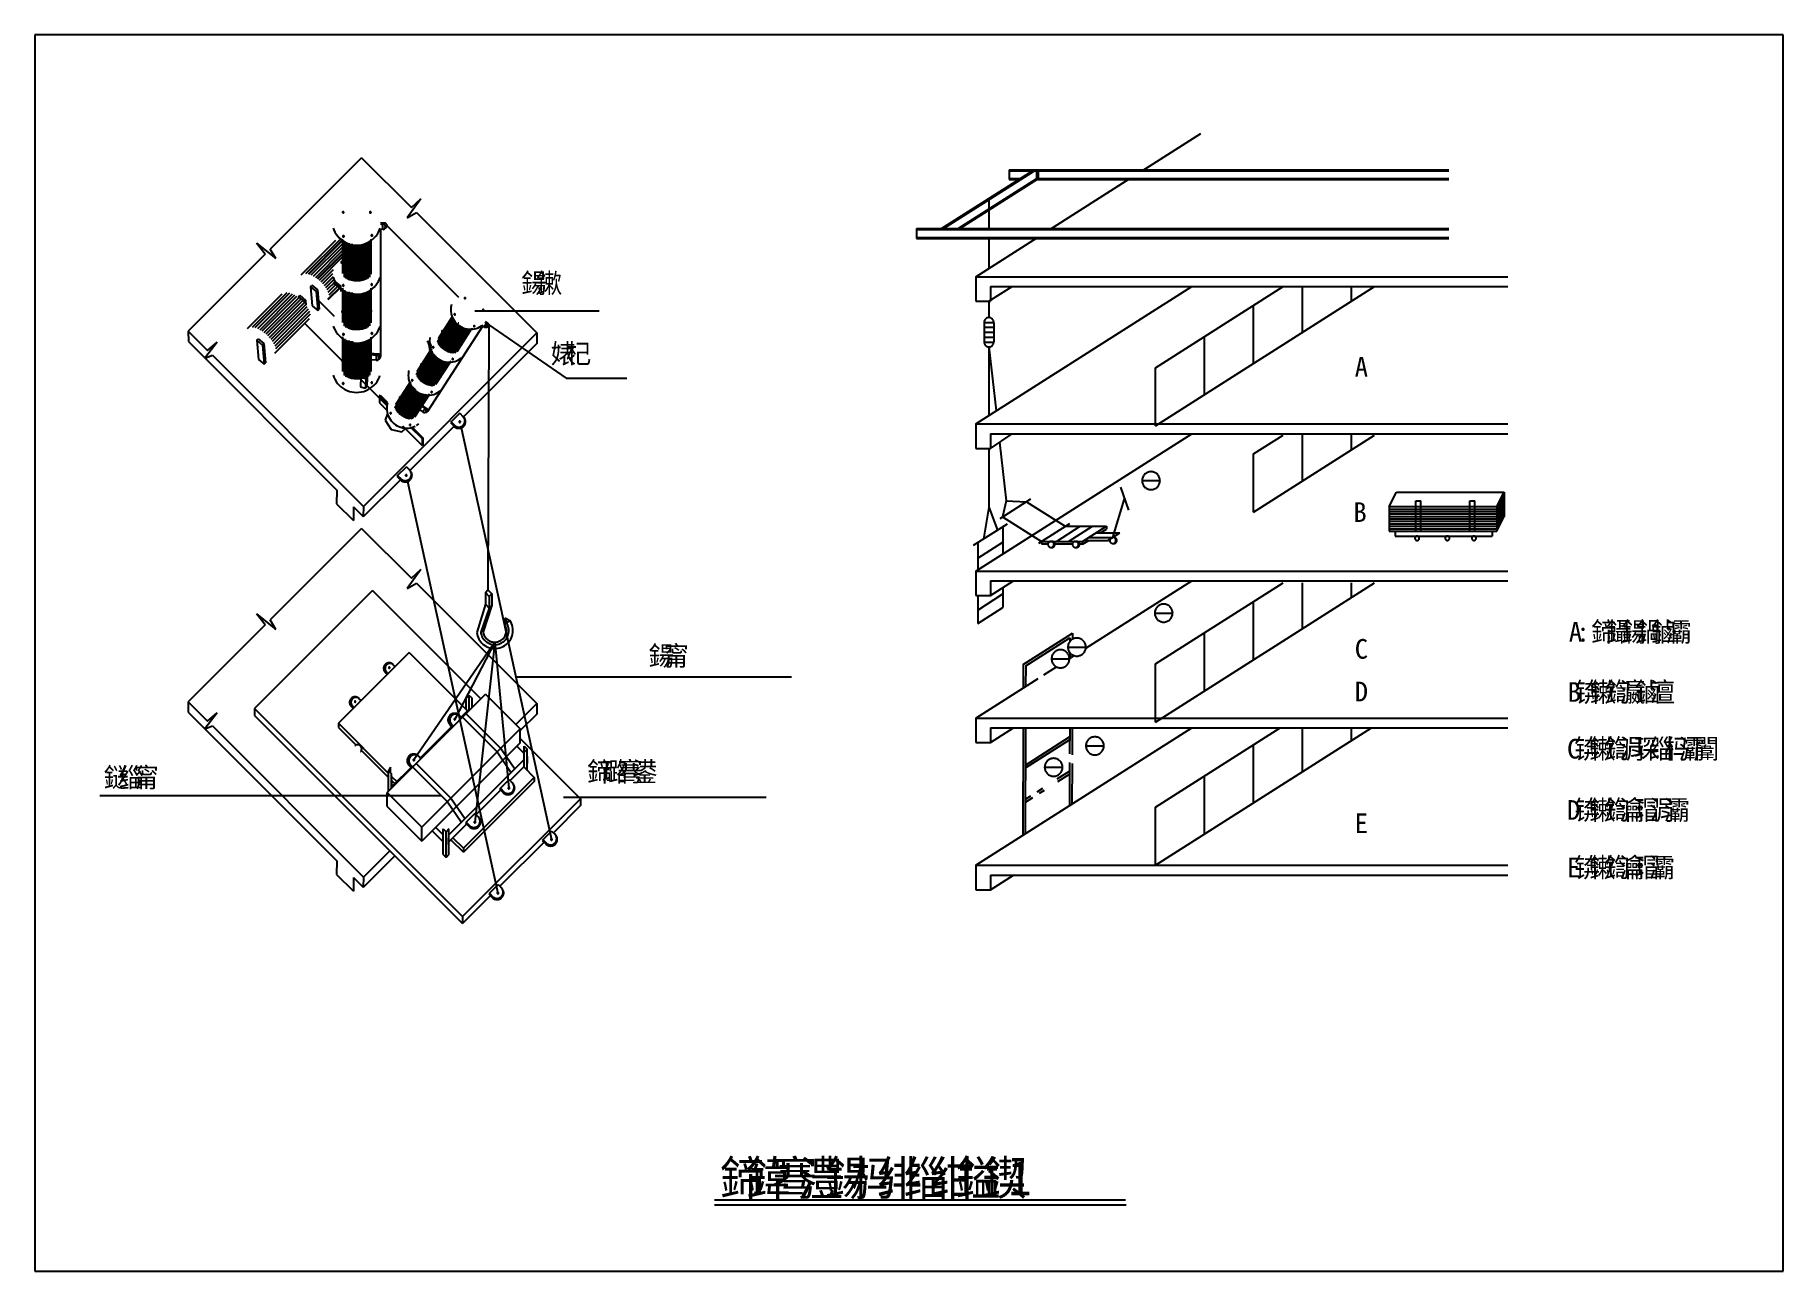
# Model space of a CAD drawing. Header units: metres. Extents: x 0 to 420, y 0 to 297.
import ezdxf

# ---------------------------------------------------------------- set-up
doc = ezdxf.new("R2010")
doc.units = ezdxf.units.M

msp = doc.modelspace()

# ---------------------------------------------------------------- texts
for s, height, p in [('鍚', 4.71, (116.83, 235.02)), ('鏉', 4.71, (120.42, 235.02)), ('婊', 4.71, (123.94, 218.1)), ('杞', 4.71, (127.52, 218.1)), ('A', 4.71, (317.09, 214.91)), ('B', 4.71, (316.76, 179.99)), ('A', 4.71, (368.54, 151.23)), ('鍗', 4.71, (373.92, 151.23)), ('鑷', 4.71, (377.51, 151.23)), ('鍚', 4.71, (381.1, 151.23)), ('鍋', 4.71, (384.68, 151.23)), ('鏀', 4.71, (388.27, 151.23)), ('灞', 4.71, (391.86, 151.23)), ('C', 4.71, (317.09, 147.14)), (':', 4.71, (370.34, 151.23)), ('鍚', 4.71, (147.44, 145.47)), ('甯', 4.71, (151.03, 145.47)), ('D', 4.71, (317.09, 136.89)), ('B', 4.71, (368.25, 136.77)), ('锛', 4.71, (370.04, 136.77)), ('鏉', 4.71, (373.63, 136.77)), ('鍧', 4.71, (377.22, 136.77)), ('瀛', 4.71, (380.8, 136.77)), ('鏀', 4.71, (384.39, 136.77)), ('澶', 4.71, (387.97, 136.77)), ('C', 4.71, (368.1, 123.14)), ('锛', 4.71, (369.89, 123.14)), ('鏉', 4.71, (373.48, 123.14)), ('鍧', 4.71, (377.06, 123.14)), ('涓', 4.71, (380.65, 123.14)), ('琛', 4.71, (384.24, 123.14)), ('缁', 4.71, (387.82, 123.14)), ('杩', 4.71, (391.41, 123.14)), ('灞', 4.71, (395, 123.14)), ('闈', 4.71, (398.58, 123.14)), ('鍗', 4.71, (132.68, 117.63)), ('璐', 4.71, (136.27, 117.63)), ('骞', 4.71, (139.86, 117.63)), ('鍙', 4.71, (143.44, 117.63)), ('鎹', 4.71, (16.53, 116.25)), ('缁', 4.71, (20.11, 116.25)), ('甯', 4.71, (23.7, 116.25)), ('锛', 4.71, (369.89, 108.43)), ('鏉', 4.71, (373.48, 108.43)), ('鍧', 4.71, (377.06, 108.43)), ('瀹', 4.71, (380.65, 108.43)), ('瑁', 4.71, (384.24, 108.43)), ('涓', 4.71, (387.82, 108.43)), ('灞', 4.71, (391.41, 108.43)), ('E', 4.71, (317.09, 105.23)), ('D', 4.71, (368.1, 108.43)), ('E', 4.71, (368.1, 94.61)), ('锛', 4.71, (369.89, 94.61)), ('鏉', 4.71, (373.48, 94.61)), ('鍧', 4.71, (377.06, 94.61)), ('瀹', 4.71, (380.65, 94.61)), ('瑁', 4.71, (384.24, 94.61)), ('灞', 4.71, (387.82, 94.61)), ('鍗', 8.27, (164.59, 18.22)), ('鍏', 8.27, (170.88, 18.22)), ('骞', 8.27, (177.18, 18.22)), ('澧', 8.27, (183.47, 18.22)), ('鍚', 8.27, (189.77, 18.22)), ('杩', 8.27, (196.06, 18.22)), ('绯', 8.27, (202.35, 18.22)), ('缁', 8.27, (208.65, 18.22)), ('绀', 8.27, (214.94, 18.22)), ('鎰', 8.27, (221.24, 18.22)), ('鍥', 8.27, (227.53, 18.22)), ('1', 8.27, (233.83, 18.22))]:
    msp.add_text(s, height=height).set_placement(p)

# ---------------------------------------------------------------- linework, layer by layer
for p, q in [((420, 297), (0, 297)), ((0, 297), (0, 0)), ((420, 0), (420, 297)), ((266.06, 264.37), (280.12, 273.31)), ((78.48, 267.51), (56.49, 245.52)), ((78.48, 267.51), (90.44, 255.55)), ((234.05, 264.61), (339.7, 264.61)), ((234.05, 264.61), (234.05, 262.25)), ((217.83, 250.46), (239.7, 264.37)), ((218.27, 250.46), (240.14, 264.37)), ((221.78, 250.46), (240.69, 262.48)), ((222.22, 250.46), (241.13, 262.48)), ((234.05, 264.37), (339.7, 264.37)), ((234.05, 262.48), (236.74, 262.48)), ((234.05, 262.25), (236.37, 262.25)), ((240.69, 262.48), (240.69, 264.37)), ((240.69, 262.48), (339.7, 262.48)), ((240.76, 262.25), (339.7, 262.25)), ((241.13, 262.48), (241.13, 264.37)), ((243.82, 250.23), (263.09, 262.48)), ((92.68, 257.62), (89.41, 253.06)), ((90.44, 255.55), (92.68, 257.62)), ((229.21, 257.42), (229.21, 250.46)), ((89.41, 253.06), (91.64, 254.34)), ((91.64, 254.34), (120.58, 225.41)), ((73.37, 247.94), (65.04, 239.61)), ((73.98, 247.87), (65.65, 239.53)), ((74.07, 247.8), (65.74, 239.47)), ((80.71, 247.97), (80.71, 247.85)), ((83.68, 250.28), (82.89, 250.35)), ((83.06, 250.28), (83.05, 219.72)), ((83.88, 251.79), (83.06, 251.86)), ((83.52, 251.49), (83.08, 251.53)), ((83.52, 251.49), (83.88, 251.79)), ((83.68, 250.28), (83.52, 251.49)), ((83.94, 251.39), (83.88, 251.79)), ((84.57, 251.18), (101.74, 234.02)), ((211.81, 250.46), (339.7, 250.46)), ((211.81, 250.46), (211.81, 248.11)), ((211.81, 250.23), (339.7, 250.23)), ((211.81, 248.34), (339.7, 248.34)), ((211.81, 248.11), (339.7, 248.11)), ((226.02, 238.91), (240.85, 248.34)), ((229.21, 248.11), (229.21, 240.94)), ((55.32, 244.35), (36.81, 225.84)), ((53.24, 246.95), (57.89, 243.25)), ((55.32, 244.35), (53.24, 246.95)), ((57.89, 243.25), (56.49, 245.52)), ((72.19, 247.59), (63.86, 239.25)), ((73.91, 246.85), (66.31, 239.25)), ((73.91, 246.02), (66.87, 238.98)), ((73.91, 245.19), (67.39, 238.66)), ((73.91, 244.5), (67.79, 238.38)), ((73.91, 244.35), (67.88, 238.32)), ((73.91, 243.67), (68.25, 238.01)), ((73.91, 247.6), (73.91, 239.72)), ((74.26, 247.41), (74.26, 238.85)), ((74.34, 247.41), (74.35, 238.76)), ((74.7, 247.11), (74.7, 238.46)), ((75.05, 246.97), (75.06, 238.26)), ((75.4, 246.97), (75.41, 238.1)), ((75.76, 246.82), (75.76, 237.98)), ((75.76, 246.82), (75.76, 237.98)), ((75.76, 246.82), (75.76, 237.98)), ((76.11, 246.82), (76.12, 237.89)), ((76.11, 246.82), (76.12, 237.89)), ((76.11, 246.82), (76.12, 237.89)), ((76.11, 246.82), (76.12, 237.89)), ((76.11, 246.62), (76.12, 237.89)), ((76.47, 246.68), (76.47, 237.83)), ((76.47, 246.68), (76.47, 237.83)), ((76.47, 246.68), (76.47, 237.83)), ((76.47, 246.68), (76.47, 237.83)), ((76.47, 246.68), (76.47, 237.83)), ((76.47, 246.68), (76.47, 237.83)), ((76.82, 246.52), (76.82, 237.79)), ((76.82, 246.52), (76.82, 237.79)), ((77.17, 246.5), (77.18, 237.77)), ((77.53, 246.5), (77.53, 237.77)), ((77.53, 244.01), (77.53, 237.77)), ((77.88, 246.52), (77.88, 237.79)), ((78.23, 246.57), (78.24, 237.84)), ((78.59, 246.63), (78.59, 237.91)), ((78.94, 246.72), (78.95, 238)), ((79.29, 246.84), (79.3, 238.13)), ((79.65, 246.97), (79.65, 238.3)), ((80, 247.14), (80.01, 238.52)), ((80.35, 247.33), (80.36, 238.84)), ((80.71, 247.56), (80.71, 239.55)), ((71.61, 240.54), (68.68, 237.6)), ((71.51, 239.6), (69.09, 237.18)), ((66.21, 236.52), (66.51, 236.88)), ((66.21, 236.52), (67.56, 235.38)), ((66.21, 236.52), (66.59, 231.91)), ((66.51, 236.88), (67.86, 235.74)), ((67.56, 235.38), (67.94, 230.77)), ((67.86, 235.74), (68.25, 231.13)), ((71.61, 238.87), (69.47, 236.73)), ((71.82, 238.25), (69.82, 236.25)), ((72.12, 237.71), (70.13, 235.73)), ((73.38, 236.47), (70.31, 233.4)), ((72.48, 237.24), (70.39, 235.15)), ((73.47, 236.41), (70.4, 233.34)), ((72.9, 236.83), (70.57, 234.49)), ((71.76, 237.4), (72.06, 237.76)), ((71.76, 237.4), (71.78, 237.08)), ((71.76, 237.4), (73.11, 236.26)), ((72.06, 237.76), (73.41, 236.62)), ((73.11, 236.26), (73.41, 236.62)), ((73.11, 236.26), (73.14, 235.81)), ((73.41, 236.62), (73.52, 235.35)), ((73.91, 236.2), (73.91, 227.94)), ((73.91, 235.87), (73.91, 227.99)), ((74.27, 235.68), (74.27, 227.12)), ((74.35, 235.68), (74.36, 227.02)), ((74.7, 235.37), (74.71, 226.73)), ((75.06, 235.24), (75.06, 226.52)), ((75.41, 235.24), (75.42, 226.37)), ((79.65, 235.24), (79.66, 226.56)), ((80.01, 235.4), (80.01, 226.79)), ((80.36, 235.6), (80.37, 227.11)), ((80.71, 236.19), (80.72, 227.81)), ((80.71, 235.83), (80.72, 227.81)), ((226.02, 238.91), (353.91, 238.91)), ((226.02, 238.91), (226.02, 233.02)), ((226.02, 203.56), (277.92, 236.55)), ((229.21, 233.02), (234.77, 236.55)), ((229.55, 236.55), (353.91, 236.55)), ((229.55, 236.55), (229.55, 233.02)), ((269.2, 203.08), (321.85, 236.55)), ((269.2, 217.05), (299.88, 236.55)), ((304.55, 225.56), (304.55, 236.55)), ((316.34, 233.05), (316.34, 236.55)), ((59.31, 234.71), (50.98, 226.38)), ((60.5, 235.07), (52.17, 226.73)), ((61.19, 234.93), (52.86, 226.59)), ((61.77, 234.71), (53.44, 226.38)), ((62.32, 234.44), (53.99, 226.1)), ((62.84, 234.12), (54.51, 225.79)), ((63.33, 233.78), (55, 225.44)), ((63.79, 233.4), (55.46, 225.07)), ((64.22, 233), (55.89, 224.67)), ((64.63, 232.58), (56.3, 224.24)), ((65.01, 232.13), (56.68, 223.79)), ((65.36, 231.64), (57.03, 223.31)), ((65.67, 231.12), (57.34, 222.78)), ((63.32, 234.09), (63.62, 234.45)), ((63.32, 234.09), (64.67, 232.95)), ((63.32, 234.09), (63.35, 233.76)), ((63.62, 234.45), (64.97, 233.31)), ((64.67, 232.95), (64.97, 233.31)), ((64.67, 232.95), (64.71, 232.49)), ((64.97, 233.31), (65.08, 232.04)), ((66.59, 231.91), (67.94, 230.77)), ((67.94, 230.77), (68.25, 231.13)), ((68.07, 233.28), (71.89, 229.46)), ((75.76, 235.09), (75.77, 226.25)), ((75.76, 235.09), (75.77, 226.25)), ((75.76, 235.09), (75.77, 226.25)), ((76.12, 235.09), (76.12, 226.16)), ((76.12, 235.09), (76.12, 226.16)), ((76.12, 235.09), (76.12, 226.16)), ((76.12, 235.09), (76.12, 226.16)), ((76.12, 234.89), (76.12, 226.16)), ((76.47, 234.94), (76.48, 226.09)), ((76.47, 234.94), (76.48, 226.09)), ((76.47, 234.94), (76.48, 226.09)), ((76.47, 234.94), (76.48, 226.09)), ((76.47, 234.94), (76.48, 226.09)), ((76.47, 234.94), (76.48, 226.09)), ((76.83, 234.79), (76.83, 226.05)), ((76.83, 234.79), (76.83, 226.05)), ((77.18, 234.77), (77.18, 226.03)), ((77.53, 234.77), (77.54, 226.04)), ((77.53, 234.77), (77.54, 226.04)), ((77.89, 234.79), (77.89, 226.06)), ((78.24, 234.84), (78.25, 226.11)), ((78.59, 234.9), (78.6, 226.17)), ((78.95, 234.99), (78.95, 226.27)), ((79.3, 235.1), (79.31, 226.4)), ((226.02, 233.02), (229.55, 233.02)), ((229.21, 233.02), (229.21, 229.09)), ((292.77, 218.07), (292.77, 232.03)), ((65.85, 228.8), (57.52, 220.46)), ((65.93, 230.55), (57.6, 222.21)), ((66.1, 229.89), (57.77, 221.55)), ((64.78, 227.72), (84.55, 207.95)), ((107.58, 227.08), (94.3, 206.56)), ((100.42, 228.98), (96.71, 223.23)), ((100.48, 228.94), (96.72, 223.13)), ((100.58, 228.58), (96.83, 222.78)), ((100.27, 229.26), (96.85, 223.97)), ((100.76, 228.34), (96.98, 222.48)), ((101, 228.19), (97.15, 222.22)), ((101.17, 227.93), (97.34, 221.99)), ((101.17, 227.93), (97.34, 221.99)), ((101.17, 227.93), (97.34, 221.99)), ((101.41, 227.78), (97.53, 221.78)), ((101.41, 227.78), (97.53, 221.78)), ((101.41, 227.78), (97.53, 221.78)), ((101.41, 227.78), (97.53, 221.78)), ((101.32, 227.64), (97.53, 221.78)), ((101.58, 227.53), (97.74, 221.58)), ((101.58, 227.53), (97.74, 221.58)), ((101.58, 227.53), (97.74, 221.58)), ((101.58, 227.53), (97.74, 221.58)), ((101.58, 227.53), (97.74, 221.58)), ((101.58, 227.53), (97.74, 221.58)), ((101.75, 227.27), (97.96, 221.4)), ((101.75, 227.27), (97.96, 221.4)), ((101.98, 227.1), (98.19, 221.23)), ((102.22, 226.95), (98.43, 221.08)), ((102.22, 226.95), (98.43, 221.08)), ((102.47, 226.81), (98.68, 220.94)), ((101.86, 227.77), (101.69, 227.74)), ((105.69, 230.68), (135.59, 230.68)), ((108, 226.81), (107.5, 227.21)), ((108, 226.81), (108.41, 227.69)), ((108.41, 227.69), (108.14, 227.91)), ((108.79, 227.74), (108.27, 228.15)), ((108.41, 227.69), (108.79, 227.74)), ((108.65, 227.45), (108.79, 227.74)), ((109.05, 227.19), (108.8, 163.64)), ((109.07, 227.32), (127.6, 214.51)), ((228.03, 227.93), (230.38, 227.93)), ((228.03, 227.93), (228.03, 223.21)), ((230.38, 227.93), (230.38, 223.21)), ((36.81, 225.84), (41.46, 221.2)), ((36.81, 225.84), (36.85, 223.31)), ((36.85, 223.31), (72.49, 187.66)), ((43.76, 223.18), (40.84, 219.32)), ((41.46, 221.2), (43.76, 223.18)), ((53.33, 223.64), (53.64, 224)), ((53.33, 223.64), (54.68, 222.5)), ((53.33, 223.64), (53.72, 219.04)), ((53.64, 224), (54.99, 222.86)), ((54.68, 222.5), (54.99, 222.86)), ((54.99, 222.86), (55.37, 218.26)), ((73.91, 224.43), (73.91, 216.15)), ((73.92, 224.21), (73.92, 216.33)), ((74.27, 224.02), (74.27, 215.27)), ((74.36, 224.02), (74.36, 215.17)), ((74.71, 223.71), (74.72, 214.89)), ((75.06, 223.58), (75.07, 214.68)), ((75.42, 223.58), (75.42, 214.53)), ((75.77, 223.43), (75.78, 214.41)), ((75.77, 223.43), (75.78, 214.41)), ((75.77, 223.43), (75.78, 214.41)), ((76.13, 223.43), (76.13, 214.32)), ((76.13, 223.43), (76.13, 214.32)), ((76.13, 223.43), (76.13, 214.32)), ((76.13, 223.43), (76.13, 214.32)), ((76.13, 223.23), (76.13, 214.32)), ((76.48, 223.28), (76.48, 214.26)), ((76.48, 223.28), (76.48, 214.26)), ((76.48, 223.28), (76.48, 214.26)), ((76.48, 223.28), (76.48, 214.26)), ((76.48, 223.28), (76.48, 214.26)), ((76.48, 223.28), (76.48, 214.26)), ((76.83, 223.13), (76.84, 214.22)), ((76.83, 223.13), (76.84, 214.22)), ((77.19, 223.11), (77.19, 214.2)), ((77.54, 223.11), (77.55, 214.2)), ((77.54, 223.11), (77.55, 214.2)), ((77.89, 223.13), (77.9, 214.22)), ((78.25, 223.18), (78.25, 214.27)), ((78.6, 223.24), (78.61, 214.34)), ((120.58, 225.41), (78.92, 183.74)), ((78.95, 223.33), (78.96, 214.44)), ((79.31, 223.44), (79.31, 214.57)), ((79.66, 223.58), (79.67, 214.74)), ((80.01, 223.74), (80.02, 214.96)), ((80.37, 223.94), (80.37, 215.29)), ((80.72, 224.41), (80.73, 216.15)), ((80.72, 224.17), (80.73, 216.15)), ((94.39, 223.34), (94.27, 223.11)), ((94.39, 223.34), (94.75, 223.45)), ((94.39, 223.34), (94.8, 221.99)), ((94.75, 223.45), (95.17, 222.1)), ((102.73, 226.69), (98.94, 220.82)), ((102.99, 226.58), (99.2, 220.71)), ((103.27, 226.48), (99.48, 220.62)), ((103.55, 226.41), (99.78, 220.55)), ((103.85, 226.34), (100.09, 220.51)), ((104.16, 226.3), (100.42, 220.51)), ((104.48, 226.28), (100.8, 220.57)), ((104.82, 226.28), (101.34, 220.89)), ((120.55, 222.88), (102.93, 205.26)), ((105, 226.56), (104.95, 226.48)), ((120.58, 225.41), (120.55, 222.88)), ((228.03, 226.75), (230.38, 226.75)), ((228.03, 225.57), (230.38, 225.57)), ((228.03, 224.39), (230.38, 224.39)), ((228.03, 223.21), (230.38, 223.21)), ((228.03, 223.21), (230.38, 223.21)), ((280.98, 210.58), (280.98, 224.54)), ((40.84, 219.32), (42.62, 220.04)), ((42.62, 220.04), (78.92, 183.74)), ((53.72, 219.04), (55.07, 217.9)), ((54.68, 222.5), (55.07, 217.9)), ((82.36, 220.32), (80.72, 220.48)), ((82, 220.02), (80.72, 220.14)), ((82, 218.83), (80.72, 218.95)), ((82, 220.02), (82.36, 220.32)), ((82, 220.02), (82, 218.83)), ((82.41, 219.93), (82.36, 220.32)), ((95.33, 221.09), (91.61, 215.34)), ((95.39, 221.06), (91.63, 215.24)), ((95.31, 221.6), (91.73, 216.05)), ((95.49, 220.7), (91.74, 214.89)), ((95.18, 221.38), (91.75, 216.08)), ((95.67, 220.45), (91.89, 214.6)), ((95.91, 220.3), (92.06, 214.34)), ((96.08, 220.05), (92.25, 214.1)), ((96.08, 220.05), (92.25, 214.1)), ((96.08, 220.05), (92.25, 214.1)), ((96.32, 219.89), (92.44, 213.89)), ((96.32, 219.89), (92.44, 213.89)), ((96.32, 219.89), (92.44, 213.89)), ((96.32, 219.89), (92.44, 213.89)), ((96.23, 219.76), (92.44, 213.89)), ((96.49, 219.64), (92.65, 213.69)), ((96.49, 219.64), (92.65, 213.69)), ((96.49, 219.64), (92.65, 213.69)), ((96.49, 219.64), (92.65, 213.69)), ((96.49, 219.64), (92.65, 213.69)), ((96.49, 219.64), (92.65, 213.69)), ((96.66, 219.38), (92.87, 213.51)), ((96.66, 219.38), (92.87, 213.51)), ((96.89, 219.22), (93.1, 213.35)), ((97.13, 219.06), (93.34, 213.19)), ((97.13, 219.06), (93.34, 213.19)), ((97.38, 218.93), (93.59, 213.06)), ((97.63, 218.8), (93.85, 212.93)), ((97.9, 218.69), (94.11, 212.83)), ((98.18, 218.6), (94.39, 212.74)), ((94.8, 221.99), (94.63, 221.67)), ((95.17, 222.1), (94.69, 221.2)), ((98.46, 218.52), (94.69, 212.67)), ((94.8, 221.99), (95.17, 222.1)), ((98.76, 218.46), (95, 212.63)), ((99.07, 218.42), (95.33, 212.62)), ((99.89, 218.64), (96.25, 213.01)), ((229.21, 222.05), (230.92, 206.68)), ((229.21, 222.05), (229.21, 205.59)), ((55.07, 217.9), (55.37, 218.26)), ((78.33, 214.75), (78.23, 212.44)), ((78.33, 214.75), (79.5, 214.43)), ((79.5, 214.43), (79.41, 212.12)), ((79.46, 214.86), (79.85, 214.75)), ((79.5, 214.43), (79.85, 214.75)), ((79.85, 214.75), (79.75, 212.44)), ((99.39, 218.39), (95.71, 212.69)), ((99.73, 218.39), (96.25, 213.01)), ((127.6, 214.51), (142.17, 214.51)), ((269.2, 203.08), (269.2, 217.05)), ((78.23, 212.44), (79.41, 212.12)), ((79.41, 212.12), (79.75, 212.44)), ((82.97, 210.42), (82.8, 210.25)), ((82.8, 210.25), (84.64, 208.41)), ((82.8, 210.25), (82.8, 208.59)), ((82.97, 210.42), (84.72, 208.66)), ((90.27, 213.26), (86.47, 207.38)), ((90.33, 213.22), (86.49, 207.28)), ((90.43, 212.86), (86.6, 206.93)), ((90.2, 213.69), (86.61, 208.13)), ((90.12, 213.54), (86.69, 208.24)), ((90.61, 212.62), (86.75, 206.64)), ((90.85, 212.46), (86.92, 206.38)), ((91.02, 212.21), (87.11, 206.15)), ((91.02, 212.21), (87.11, 206.15)), ((91.02, 212.21), (87.11, 206.15)), ((91.26, 212.06), (87.31, 205.93)), ((91.26, 212.06), (87.31, 205.93)), ((91.26, 212.06), (87.31, 205.93)), ((91.26, 212.06), (87.31, 205.93)), ((91.17, 211.92), (87.31, 205.93)), ((91.43, 211.81), (87.52, 205.74)), ((91.43, 211.81), (87.52, 205.74)), ((91.43, 211.81), (87.52, 205.74)), ((91.43, 211.81), (87.52, 205.74)), ((91.43, 211.81), (87.52, 205.74)), ((91.43, 211.81), (87.52, 205.74)), ((91.6, 211.55), (87.74, 205.56)), ((91.6, 211.55), (87.74, 205.56)), ((91.83, 211.38), (87.97, 205.39)), ((92.07, 211.23), (88.21, 205.24)), ((92.07, 211.23), (88.21, 205.24)), ((92.32, 211.09), (88.45, 205.1)), ((92.58, 210.96), (88.71, 204.98)), ((92.84, 210.86), (88.98, 204.87)), ((93.12, 210.76), (89.26, 204.79)), ((93.4, 210.68), (89.55, 204.72)), ((93.7, 210.62), (89.86, 204.68)), ((94.01, 210.58), (90.2, 204.68)), ((94.33, 210.56), (90.58, 204.74)), ((94.77, 210.72), (91.19, 205.17)), ((94.67, 210.56), (91.19, 205.17)), ((82.8, 208.59), (84.63, 206.75)), ((84.68, 206.02), (84.18, 204.44)), ((93.21, 206.42), (92.4, 207.05)), ((93.73, 207.22), (92.92, 207.85)), ((94.1, 207.26), (93.07, 208.08)), ((93.73, 207.22), (93.21, 206.42)), ((93.73, 207.22), (94.1, 207.26)), ((93.97, 206.97), (94.1, 207.26)), ((102.1, 206.1), (99.85, 203.85)), ((102.1, 206.1), (102.84, 205.35)), ((84.18, 204.44), (85.62, 202.24)), ((85.62, 202.24), (88.12, 201.63)), ((88.12, 201.63), (89.14, 202.53)), ((88.27, 203.11), (93.03, 198.36)), ((100.85, 203.18), (90.06, 192.39)), ((90.25, 202.8), (93.03, 200.02)), ((90.56, 202.83), (93.19, 200.19)), ((99.85, 203.85), (100.68, 203.01)), ((100.02, 204.01), (100.85, 203.18)), ((102.29, 203.02), (124.11, 103.69)), ((226.02, 203.56), (353.91, 203.56)), ((226.02, 203.56), (353.91, 203.56)), ((226.02, 203.56), (226.02, 197.67)), ((93.19, 200.19), (93.03, 200.02)), ((93.03, 200.02), (93.03, 198.36)), ((93.19, 198.52), (93.03, 198.36)), ((93.19, 200.19), (93.19, 198.52)), ((226.02, 168.2), (277.92, 201.2)), ((226.02, 197.67), (229.55, 197.67)), ((229.21, 197.67), (229.21, 183.53)), ((229.55, 201.2), (353.91, 201.2)), ((229.55, 197.67), (234.77, 201.2)), ((229.55, 201.2), (229.55, 197.67)), ((231.76, 199.17), (233.34, 185.06)), ((292.77, 182.37), (321.85, 200.85)), ((292.77, 196.33), (299.88, 200.85)), ((304.55, 189.86), (304.55, 200.85)), ((316.34, 197.35), (316.34, 200.85)), ((89.23, 193.22), (86.98, 190.97)), ((89.23, 193.22), (89.97, 192.48)), ((292.77, 182.37), (292.77, 196.33)), ((87.81, 190.14), (78.88, 181.2)), ((86.98, 190.97), (87.81, 190.14)), ((87.14, 191.14), (87.98, 190.31)), ((89.52, 189.7), (111.24, 90.82)), ((265.99, 189.91), (270.31, 189.91)), ((72.49, 187.66), (72.44, 184.38)), ((231.87, 180.82), (239.28, 185.54)), ((233.34, 185.06), (232.49, 181.22)), ((233.34, 185.06), (238.2, 184.84)), ((238.2, 184.84), (247.55, 178.95)), ((258.97, 176.29), (261.77, 185.57)), ((260.78, 188.31), (262.76, 182.82)), ((325.39, 183.67), (327.1, 187.16)), ((327.1, 187.16), (352.97, 187.16)), ((331.8, 177.78), (331.8, 185.03)), ((331.8, 185.03), (332.97, 185.03)), ((332.97, 177.78), (332.97, 185.03)), ((344.77, 177.78), (344.77, 185.03)), ((344.77, 185.03), (345.94, 185.03)), ((345.94, 177.78), (345.94, 185.03)), ((351.27, 183.67), (352.97, 187.16)), ((351.27, 183.08), (352.97, 186.57)), ((351.27, 182.49), (352.97, 185.98)), ((351.27, 181.9), (352.97, 185.39)), ((351.27, 181.32), (352.97, 184.8)), ((352.97, 187.16), (352.97, 181.27)), ((72.44, 184.38), (76.5, 180.32)), ((76.56, 183.6), (76.5, 180.32)), ((76.56, 183.6), (78.88, 181.28)), ((78.92, 183.74), (78.88, 181.28)), ((229.21, 183.53), (227.86, 175.86)), ((229.21, 183.53), (231.28, 178.04)), ((232.49, 181.22), (241.83, 175.33)), ((325.39, 183.67), (325.39, 177.78)), ((325.39, 183.67), (351.27, 183.67)), ((325.39, 183.08), (351.27, 183.08)), ((325.39, 182.49), (351.27, 182.49)), ((325.39, 181.9), (351.27, 181.9)), ((325.39, 181.32), (351.27, 181.32)), ((325.39, 180.73), (351.27, 180.73)), ((351.27, 180.73), (352.97, 184.21)), ((351.27, 183.67), (351.27, 177.78)), ((351.27, 180.14), (352.97, 183.62)), ((351.27, 179.55), (352.97, 183.03)), ((351.27, 178.96), (352.97, 182.44)), ((351.27, 178.37), (352.97, 181.86)), ((351.27, 177.78), (352.97, 181.27)), ((78.48, 178.44), (56.49, 156.44)), ((78.48, 178.44), (90.44, 166.48)), ((225.5, 174.37), (233.64, 179.54)), ((232.57, 178.86), (232.57, 172.37)), ((241.21, 174.93), (248.62, 179.65)), ((245.46, 175.33), (251.16, 178.95)), ((247.53, 178.95), (257.42, 178.95)), ((248.36, 175.33), (254.06, 178.95)), ((251.72, 175.33), (257.42, 178.95)), ((254.92, 177.36), (260.62, 177.36)), ((256.02, 177.36), (257.42, 178.25)), ((257.42, 178.95), (257.42, 178.25)), ((257.79, 175.57), (260.62, 177.36)), ((325.39, 180.14), (351.27, 180.14)), ((325.39, 179.55), (351.27, 179.55)), ((325.39, 178.96), (351.27, 178.96)), ((325.39, 178.37), (351.27, 178.37)), ((325.39, 177.78), (351.27, 177.78)), ((326.78, 177.78), (326.78, 176.6)), ((326.78, 176.6), (350.09, 176.6)), ((350.09, 177.78), (350.09, 176.6)), ((226.5, 171.31), (232.57, 175.17)), ((226.5, 175), (226.5, 168.52)), ((241.83, 175.33), (251.72, 175.33)), ((241.83, 175.33), (241.83, 174.74)), ((241.83, 174.74), (243.38, 174.74)), ((245.06, 174.74), (249.28, 174.74)), ((250.71, 174.74), (251.72, 174.74)), ((251.72, 174.63), (253.2, 175.57)), ((251.72, 175.33), (251.72, 174.63)), ((252.1, 175.57), (257.79, 175.57)), ((253.23, 176.29), (258.92, 176.29)), ((92.68, 168.55), (89.41, 163.99)), ((90.44, 166.48), (92.68, 168.55)), ((226.02, 168.2), (353.91, 168.2)), ((226.02, 168.2), (353.91, 168.2)), ((226.02, 168.2), (226.02, 162.31)), ((89.41, 163.99), (91.64, 165.27)), ((91.64, 165.27), (120.58, 136.34)), ((229.55, 165.85), (353.91, 165.85)), ((229.55, 162.31), (235.11, 165.85)), ((229.55, 165.85), (229.55, 162.31)), ((232.57, 164.23), (232.57, 159.46)), ((252.48, 149.68), (277.92, 165.85)), ((269.2, 131.89), (321.85, 165.36)), ((269.2, 145.86), (299.88, 165.36)), ((304.55, 154.37), (304.55, 165.36)), ((316.34, 161.86), (316.34, 165.36)), ((81.07, 163.49), (52.74, 135.16)), ((81.07, 163.49), (107.1, 137.46)), ((108.21, 160.21), (106.16, 153.42)), ((109.74, 159.97), (107.68, 153.6)), ((108.21, 163.05), (108.8, 163.64)), ((108.21, 163.05), (108.21, 160.21)), ((108.21, 163.05), (109.15, 162.11)), ((108.21, 160.21), (109.15, 159.26)), ((108.8, 163.64), (109.74, 162.7)), ((109.15, 162.11), (109.74, 162.7)), ((109.15, 162.11), (109.15, 159.26)), ((109.15, 159.26), (109.74, 159.85)), ((109.74, 162.7), (109.74, 159.97)), ((226.02, 162.31), (229.55, 162.31)), ((226.5, 158.82), (232.57, 162.68)), ((226.5, 162.31), (226.5, 155.61)), ((292.77, 146.88), (292.77, 160.84)), ((55.32, 155.28), (53.24, 157.88)), ((53.24, 157.88), (57.89, 154.18)), ((57.89, 154.18), (56.49, 156.44)), ((109.15, 159.26), (107.1, 153.53)), ((112.98, 156.96), (112.82, 155.44)), ((113.32, 155.77), (112.82, 155.44)), ((112.98, 156.96), (114.11, 156.28)), ((112.98, 156.96), (113.32, 155.77)), ((114.11, 156.28), (113.32, 155.77)), ((226.5, 155.61), (232.57, 159.46)), ((269.03, 158.09), (273.35, 158.09)), ((55.32, 155.28), (36.81, 136.77)), ((237.45, 145.73), (249.25, 153.24)), ((238.04, 145.41), (248.66, 152.16)), ((248.66, 152.16), (248.66, 151.28)), ((249.25, 153.24), (249.25, 151.79)), ((280.98, 139.38), (280.98, 153.35)), ((89.93, 148.62), (72.93, 131.62)), ((89.93, 148.62), (104.1, 134.45)), ((110.47, 151.1), (91.04, 122.81)), ((110.47, 151.1), (100.86, 132.61)), ((110.47, 151.1), (105.68, 107.87)), ((110.47, 151.1), (113.87, 116.03)), ((244.24, 147.11), (248.56, 147.11)), ((248.18, 149.92), (252.5, 149.92)), ((248.56, 147.18), (249.65, 147.88)), ((248.65, 148.58), (248.65, 147.24)), ((249.24, 148.07), (249.24, 147.62)), ((84.67, 143.36), (84.3, 143.73)), ((84.87, 143.56), (84.5, 143.93)), ((86.55, 145.23), (86.1, 145.67)), ((237.45, 145.73), (237.44, 140.11)), ((238.04, 145.41), (238.03, 140.49)), ((238.04, 146.11), (238.73, 146.55)), ((238.04, 145.41), (239.34, 146.24)), ((242.36, 143.24), (245.42, 145.19)), ((269.2, 131.89), (269.2, 145.86)), ((108.27, 138.62), (84.6, 114.95)), ((108.27, 138.62), (116.81, 130.07)), ((115.53, 142.74), (181.73, 142.74)), ((226.02, 132.85), (241.05, 142.41)), ((36.81, 136.77), (41.46, 132.13)), ((36.81, 136.77), (41.46, 132.13)), ((36.81, 136.77), (36.81, 134.27)), ((52.74, 135.16), (102.74, 85.16)), ((52.74, 135.16), (52.74, 133.49)), ((76.5, 135.18), (76.12, 135.56)), ((76.7, 135.38), (76.32, 135.76)), ((78.36, 137.05), (77.91, 137.5)), ((104.3, 134.98), (102.4, 133.08)), ((103.59, 137.61), (104.3, 138.32)), ((103.59, 134.96), (103.59, 137.61)), ((105.01, 137.61), (104.3, 138.32)), ((104.3, 134.65), (104.3, 138.32)), ((105.01, 135.36), (105.01, 137.61)), ((120.58, 136.34), (115.56, 131.32)), ((120.58, 136.34), (120.55, 133.8)), ((36.81, 134.27), (72.49, 98.59)), ((43.76, 134.11), (40.84, 130.25)), ((40.84, 130.25), (42.62, 130.97)), ((41.46, 132.13), (43.76, 134.11)), ((42.62, 130.97), (78.92, 94.67)), ((52.74, 133.49), (102.74, 83.5)), ((72.93, 131.62), (84.98, 119.57)), ((72.93, 131.62), (72.93, 130.62)), ((72.93, 130.62), (77.18, 126.37)), ((100.4, 131.07), (92.59, 123.26)), ((116.6, 130.29), (92.93, 106.62)), ((100.32, 130.67), (99.87, 131.12)), ((100.56, 130.91), (100.11, 131.36)), ((102.57, 132.92), (102.04, 133.45)), ((102.7, 133.06), (111.04, 124.72)), ((103.65, 133.83), (111.98, 125.5)), ((120.55, 133.8), (116.6, 129.85)), ((116.6, 126.95), (116.6, 130.29)), ((226.02, 132.85), (353.91, 132.85)), ((226.02, 132.85), (353.91, 132.85)), ((226.02, 132.85), (226.02, 126.96)), ((226.02, 97.5), (277.92, 130.49)), ((229.55, 130.49), (353.91, 130.49)), ((229.55, 126.96), (235.11, 130.49)), ((229.55, 130.49), (229.55, 126.96)), ((237.41, 130.49), (237.35, 104.7)), ((238, 130.49), (237.94, 105.08)), ((248.61, 130.49), (248.59, 124.3)), ((249.2, 130.49), (249.18, 124.02)), ((269.2, 97.5), (321.1, 130.49)), ((269.2, 111.46), (299.14, 130.49)), ((304.55, 119.97), (304.55, 130.49)), ((316.34, 127.47), (316.34, 130.49)), ((116.6, 126.95), (92.93, 103.29)), ((115.77, 126.12), (117.56, 124.33)), ((116.6, 127.96), (131.07, 113.49)), ((117.56, 120.99), (117.56, 126.12)), ((117.56, 126.12), (118.27, 125.41)), ((226.02, 126.96), (229.55, 126.96)), ((237.98, 121.58), (248.6, 128.33)), ((237.98, 120.88), (248.6, 127.64)), ((252.5, 126.18), (256.82, 126.18)), ((292.77, 112.48), (292.77, 126.45)), ((78.45, 125.11), (84.98, 118.57)), ((91.7, 121.88), (100.03, 113.54)), ((92.75, 123.1), (92.2, 123.65)), ((117.56, 122.91), (99.47, 104.83)), ((111.04, 124.72), (114.33, 119.86)), ((111.98, 125.5), (115.28, 120.63)), ((117.56, 124.7), (118.27, 125.41)), ((118.27, 125.41), (117.56, 124.7)), ((117.56, 121.35), (117.56, 124.7)), ((118.27, 120.29), (118.27, 125.41)), ((118.27, 123.62), (118.27, 121.95)), ((248.59, 122.15), (248.56, 111.83)), ((249.17, 121.93), (249.15, 112.21)), ((85.43, 121.03), (84.98, 120.17)), ((84.98, 120.17), (85.69, 119.46)), ((84.98, 115.34), (84.98, 120.17)), ((85.43, 119.72), (85.43, 121.03)), ((90.59, 121.26), (85.69, 116.37)), ((85.69, 116.04), (85.69, 119.46)), ((85.69, 118.86), (87.1, 117.45)), ((85.69, 118.04), (85.69, 116.37)), ((85.69, 117.86), (86.6, 116.95)), ((90.51, 120.86), (90.05, 121.32)), ((90.75, 121.1), (90.29, 121.56)), ((90.75, 121.1), (99.08, 112.77)), ((119.93, 118.62), (102.93, 101.62)), ((119.93, 117.62), (102.93, 100.62)), ((113.9, 118.07), (111.65, 115.82)), ((113.9, 118.07), (114.64, 117.33)), ((117.56, 121.25), (114.14, 117.83)), ((119.93, 117.62), (116.64, 114.33)), ((117.43, 121.12), (119.93, 118.62)), ((119.93, 118.62), (119.93, 117.62)), ((242.59, 121.04), (246.91, 121.04)), ((245.63, 118.24), (248.58, 120.12)), ((245.72, 117.6), (248.58, 119.42)), ((280.98, 104.99), (280.98, 118.95)), ((97.65, 114.21), (15.58, 114.21)), ((84.6, 114.95), (92.93, 106.62)), ((84.6, 111.62), (84.6, 114.95)), ((100.03, 113.54), (103.33, 108.68)), ((131.07, 113.49), (102.74, 85.16)), ((111.89, 115.58), (105.97, 109.66)), ((111.65, 115.82), (112.48, 114.99)), ((111.82, 115.99), (112.65, 115.16)), ((126.98, 113.84), (175.72, 113.84)), ((131.07, 113.49), (131.07, 111.83)), ((237.96, 113.36), (239.3, 114.21)), ((237.96, 112.66), (239.73, 113.79)), ((240.78, 115.16), (242.17, 116.04)), ((241.37, 114.83), (242.52, 115.57)), ((243.08, 115.92), (243.1, 115.93)), ((84.6, 111.62), (92.93, 103.29)), ((99.08, 112.77), (102.38, 107.91)), ((105.72, 109.92), (103.47, 107.67)), ((105.72, 109.92), (106.46, 109.17)), ((131.07, 111.83), (124.56, 105.32)), ((269.2, 97.5), (269.2, 111.46)), ((92.93, 103.29), (92.93, 106.62)), ((95.43, 105.79), (98.06, 103.16)), ((96.27, 106.62), (98.06, 104.83)), ((98.06, 100.07), (98.06, 106.25)), ((98.06, 106.25), (98.77, 105.55)), ((99.47, 106.25), (98.77, 105.55)), ((98.77, 99.36), (98.77, 105.55)), ((103.72, 107.41), (99.47, 103.16)), ((99.47, 100.07), (99.47, 106.25)), ((103.47, 107.67), (104.3, 106.83)), ((103.63, 107.83), (104.47, 107)), ((124.14, 105.73), (121.89, 103.48)), ((124.14, 105.73), (124.89, 104.99)), ((85.24, 100.99), (78.92, 94.67)), ((98.77, 104.12), (98.77, 102.45)), ((99.93, 103.62), (102.93, 100.62)), ((100.43, 104.12), (102.93, 101.62)), ((106.23, 103.91), (102.93, 100.62)), ((102.93, 101.62), (102.93, 100.62)), ((122.48, 103.23), (111.69, 92.44)), ((121.89, 103.48), (122.73, 102.65)), ((122.06, 103.65), (122.89, 102.82)), ((72.49, 98.59), (72.44, 95.31)), ((86.49, 99.74), (78.88, 92.13)), ((98.06, 100.07), (98.77, 99.36)), ((99.47, 100.07), (98.77, 99.36)), ((226.02, 97.5), (353.91, 97.5)), ((226.02, 97.5), (353.91, 97.5)), ((226.02, 97.5), (226.02, 91.61)), ((72.44, 95.31), (76.5, 91.25)), ((76.56, 94.53), (76.5, 91.25)), ((76.56, 94.53), (78.88, 92.21)), ((78.92, 94.67), (78.88, 92.21)), ((111.27, 92.86), (109.02, 90.61)), ((111.27, 92.86), (112.01, 92.12)), ((229.55, 95.14), (353.91, 95.14)), ((229.55, 91.61), (235.11, 95.14)), ((229.55, 95.14), (229.55, 91.61)), ((109.6, 90.36), (102.74, 83.5)), ((109.02, 90.61), (109.85, 89.78)), ((109.19, 90.78), (110.02, 89.94)), ((226.02, 91.61), (229.55, 91.61)), ((102.74, 85.16), (102.74, 83.5)), ((163.25, 17.12), (262.05, 17.12)), ((163.25, 15.89), (262.2, 15.89)), ((0, 0), (420, 0))]:
    msp.add_line(p, q)
for points in [[(74.21, 254.39), (74.21, 254.4), (74.2, 254.42), (74.2, 254.43), (74.2, 254.45), (74.19, 254.46), (74.18, 254.47), (74.17, 254.48), (74.16, 254.49), (74.15, 254.5), (74.14, 254.51), (74.13, 254.52), (74.12, 254.53), (74.1, 254.53), (74.09, 254.53), (74.07, 254.54), (74.06, 254.54), (74.05, 254.54), (74.03, 254.53), (74.02, 254.53), (74, 254.53), (73.99, 254.52), (73.98, 254.51), (73.97, 254.5), (73.96, 254.49), (73.95, 254.48), (73.94, 254.47), (73.93, 254.46), (73.92, 254.45), (73.92, 254.43), (73.92, 254.42), (73.91, 254.4), (73.91, 254.39), (73.91, 254.39)], [(73.91, 254.39), (73.91, 254.37), (73.92, 254.36), (73.92, 254.35), (73.92, 254.33), (73.93, 254.32), (73.94, 254.31), (73.95, 254.3), (73.96, 254.29), (73.97, 254.28), (73.98, 254.27), (73.99, 254.26), (74, 254.25), (74.02, 254.25), (74.03, 254.24), (74.05, 254.24), (74.06, 254.24), (74.07, 254.24), (74.09, 254.24), (74.1, 254.25), (74.12, 254.25), (74.13, 254.26), (74.14, 254.27), (74.15, 254.28), (74.16, 254.29), (74.17, 254.3), (74.18, 254.31), (74.19, 254.32), (74.2, 254.33), (74.2, 254.35), (74.2, 254.36), (74.21, 254.37), (74.21, 254.39), (74.21, 254.39)], [(80.74, 254.38), (80.73, 254.39), (80.73, 254.4), (80.73, 254.42), (80.72, 254.43), (80.72, 254.45), (80.71, 254.46), (80.7, 254.47), (80.69, 254.48), (80.68, 254.49), (80.67, 254.5), (80.66, 254.51), (80.64, 254.51), (80.63, 254.52), (80.62, 254.52), (80.6, 254.52), (80.59, 254.52), (80.57, 254.52), (80.56, 254.52), (80.54, 254.52), (80.53, 254.51), (80.52, 254.51), (80.51, 254.5), (80.49, 254.49), (80.48, 254.48), (80.47, 254.47), (80.47, 254.46), (80.46, 254.45), (80.45, 254.43), (80.45, 254.42), (80.44, 254.4), (80.44, 254.39), (80.44, 254.38), (80.44, 254.38)], [(80.44, 254.38), (80.44, 254.36), (80.44, 254.35), (80.45, 254.33), (80.45, 254.32), (80.46, 254.31), (80.47, 254.29), (80.47, 254.28), (80.48, 254.27), (80.49, 254.26), (80.51, 254.25), (80.52, 254.25), (80.53, 254.24), (80.54, 254.24), (80.56, 254.23), (80.57, 254.23), (80.59, 254.23), (80.6, 254.23), (80.62, 254.23), (80.63, 254.24), (80.64, 254.24), (80.66, 254.25), (80.67, 254.25), (80.68, 254.26), (80.69, 254.27), (80.7, 254.28), (80.71, 254.29), (80.72, 254.31), (80.72, 254.32), (80.73, 254.33), (80.73, 254.35), (80.73, 254.36), (80.74, 254.38), (80.74, 254.38)], [(71.67, 250.6), (71.83, 250.16), (72.08, 249.64), (72.38, 249.14), (72.73, 248.67), (73.12, 248.24), (73.55, 247.85), (73.93, 247.56)], [(73.93, 247.56), (74.02, 247.5), (74.52, 247.2), (75.04, 246.95), (75.59, 246.75), (76.16, 246.61), (76.74, 246.53), (77.32, 246.5), (77.9, 246.53), (78.48, 246.61), (79.04, 246.75), (79.59, 246.95), (80.12, 247.2), (80.62, 247.5), (81.09, 247.85), (81.52, 248.24), (81.91, 248.67), (82.26, 249.14), (82.56, 249.64), (82.81, 250.16), (82.95, 250.54)], [(74.26, 248.63), (74.26, 248.64), (74.26, 248.66), (74.26, 248.67), (74.25, 248.68), (74.24, 248.7), (74.24, 248.71), (74.23, 248.72), (74.22, 248.73), (74.21, 248.74), (74.2, 248.75), (74.18, 248.76), (74.17, 248.76), (74.16, 248.77), (74.14, 248.77), (74.13, 248.78), (74.11, 248.78), (74.1, 248.78), (74.09, 248.77), (74.07, 248.77), (74.06, 248.76), (74.04, 248.76), (74.03, 248.75), (74.02, 248.74), (74.01, 248.73), (74, 248.72), (73.99, 248.71), (73.98, 248.7), (73.98, 248.68), (73.97, 248.67), (73.97, 248.66), (73.97, 248.64), (73.97, 248.63), (73.97, 248.63)], [(73.97, 248.63), (73.97, 248.61), (73.97, 248.6), (73.97, 248.59), (73.98, 248.57), (73.98, 248.56), (73.99, 248.55), (74, 248.54), (74.01, 248.52), (74.02, 248.51), (74.03, 248.51), (74.04, 248.5), (74.06, 248.49), (74.07, 248.49), (74.09, 248.48), (74.1, 248.48), (74.11, 248.48), (74.13, 248.48), (74.14, 248.48), (74.16, 248.49), (74.17, 248.49), (74.18, 248.5), (74.2, 248.51), (74.21, 248.51), (74.22, 248.52), (74.23, 248.54), (74.24, 248.55), (74.24, 248.56), (74.25, 248.57), (74.26, 248.59), (74.26, 248.6), (74.26, 248.61), (74.26, 248.63), (74.26, 248.63)], [(81.09, 248.84), (81.09, 248.85), (81.09, 248.87), (81.08, 248.88), (81.08, 248.9), (81.07, 248.91), (81.07, 248.92), (81.06, 248.93), (81.05, 248.94), (81.04, 248.95), (81.02, 248.96), (81.01, 248.97), (81, 248.98), (80.99, 248.98), (80.97, 248.98), (80.96, 248.99), (80.94, 248.99), (80.93, 248.99), (80.91, 248.98), (80.9, 248.98), (80.89, 248.98), (80.87, 248.97), (80.86, 248.96), (80.85, 248.95), (80.84, 248.94), (80.83, 248.93), (80.82, 248.92), (80.81, 248.91), (80.81, 248.9), (80.8, 248.88), (80.8, 248.87), (80.8, 248.85), (80.8, 248.84), (80.8, 248.84)], [(80.8, 248.84), (80.8, 248.83), (80.8, 248.81), (80.8, 248.8), (80.81, 248.78), (80.81, 248.77), (80.82, 248.76), (80.83, 248.75), (80.84, 248.74), (80.85, 248.73), (80.86, 248.72), (80.87, 248.71), (80.89, 248.7), (80.9, 248.7), (80.91, 248.7), (80.93, 248.69), (80.94, 248.69), (80.96, 248.69), (80.97, 248.7), (80.99, 248.7), (81, 248.7), (81.01, 248.71), (81.02, 248.72), (81.04, 248.73), (81.05, 248.74), (81.06, 248.75), (81.07, 248.76), (81.07, 248.77), (81.08, 248.78), (81.08, 248.8), (81.09, 248.81), (81.09, 248.83), (81.09, 248.84), (81.09, 248.84)], [(83.68, 250.28), (83.72, 250.29), (83.78, 250.3), (83.83, 250.32), (83.89, 250.35), (83.94, 250.38), (83.99, 250.41), (84.03, 250.45), (84.07, 250.5), (84.11, 250.54), (84.14, 250.6), (84.16, 250.65), (84.18, 250.71), (84.2, 250.76), (84.21, 250.82), (84.21, 250.88), (84.21, 250.94), (84.2, 251), (84.18, 251.06), (84.16, 251.12), (84.14, 251.17), (84.11, 251.22), (84.07, 251.27), (84.03, 251.31), (83.99, 251.35), (83.94, 251.39), (83.89, 251.42), (83.83, 251.45), (83.78, 251.47), (83.72, 251.48), (83.66, 251.49), (83.6, 251.49), (83.54, 251.49), (83.52, 251.49)], [(84.14, 250.6), (84.2, 250.62), (84.25, 250.65), (84.3, 250.68), (84.35, 250.71), (84.39, 250.75), (84.43, 250.8), (84.47, 250.85), (84.5, 250.9), (84.53, 250.95), (84.55, 251.01), (84.56, 251.06), (84.57, 251.12), (84.57, 251.18), (84.57, 251.24), (84.56, 251.3), (84.55, 251.36), (84.53, 251.42), (84.5, 251.47), (84.47, 251.52), (84.43, 251.57), (84.39, 251.61), (84.35, 251.65), (84.3, 251.69), (84.25, 251.72), (84.2, 251.75), (84.14, 251.77), (84.08, 251.78), (84.02, 251.79), (83.96, 251.79), (83.9, 251.79), (83.88, 251.79)], [(73.87, 242.36), (73.87, 242.37), (73.86, 242.39), (73.86, 242.4), (73.85, 242.42), (73.85, 242.43), (73.84, 242.44), (73.83, 242.45), (73.82, 242.46), (73.81, 242.47), (73.8, 242.48), (73.79, 242.49), (73.77, 242.5), (73.76, 242.5), (73.75, 242.5), (73.73, 242.51), (73.72, 242.51), (73.7, 242.51), (73.69, 242.5), (73.68, 242.5), (73.66, 242.5), (73.65, 242.49), (73.64, 242.48), (73.63, 242.47), (73.61, 242.46), (73.6, 242.45), (73.6, 242.44), (73.59, 242.43), (73.58, 242.42), (73.58, 242.4), (73.57, 242.39), (73.57, 242.37), (73.57, 242.36), (73.57, 242.36)], [(73.57, 242.36), (73.57, 242.34), (73.57, 242.33), (73.58, 242.32), (73.58, 242.3), (73.59, 242.29), (73.6, 242.28), (73.6, 242.27), (73.61, 242.26), (73.63, 242.25), (73.64, 242.24), (73.65, 242.23), (73.66, 242.22), (73.68, 242.22), (73.69, 242.21), (73.7, 242.21), (73.72, 242.21), (73.73, 242.21), (73.75, 242.21), (73.76, 242.22), (73.77, 242.22), (73.79, 242.23), (73.8, 242.24), (73.81, 242.25), (73.82, 242.26), (73.83, 242.27), (73.84, 242.28), (73.85, 242.29), (73.85, 242.3), (73.86, 242.32), (73.86, 242.33), (73.87, 242.34), (73.87, 242.36), (73.87, 242.36)], [(73.91, 242.68), (73.9, 242.67), (73.89, 242.65), (73.88, 242.64), (73.88, 242.63), (73.88, 242.61), (73.87, 242.6), (73.87, 242.58), (73.87, 242.58)], [(73.87, 242.58), (73.87, 242.57), (73.88, 242.56), (73.88, 242.54), (73.88, 242.53), (73.89, 242.51), (73.9, 242.5), (73.91, 242.49), (73.91, 242.49)], [(80.69, 242.57), (80.69, 242.59), (80.69, 242.6), (80.69, 242.61), (80.68, 242.63), (80.68, 242.64), (80.67, 242.65), (80.66, 242.66), (80.65, 242.67), (80.64, 242.68), (80.63, 242.69), (80.62, 242.7), (80.6, 242.71), (80.59, 242.71), (80.58, 242.72), (80.56, 242.72), (80.55, 242.72), (80.53, 242.72), (80.52, 242.72), (80.5, 242.71), (80.49, 242.71), (80.48, 242.7), (80.47, 242.69), (80.45, 242.68), (80.44, 242.67), (80.43, 242.66), (80.42, 242.65), (80.42, 242.64), (80.41, 242.63), (80.41, 242.61), (80.4, 242.6), (80.4, 242.59), (80.4, 242.57), (80.4, 242.57)], [(80.69, 242.57), (80.69, 242.59), (80.69, 242.6), (80.69, 242.61), (80.68, 242.63), (80.68, 242.64), (80.67, 242.65), (80.66, 242.66), (80.65, 242.67), (80.64, 242.68), (80.63, 242.69), (80.62, 242.7), (80.6, 242.71), (80.59, 242.71), (80.58, 242.72), (80.56, 242.72), (80.55, 242.72), (80.53, 242.72), (80.52, 242.72), (80.5, 242.71), (80.49, 242.71), (80.48, 242.7), (80.47, 242.69), (80.45, 242.68), (80.44, 242.67), (80.43, 242.66), (80.42, 242.65), (80.42, 242.64), (80.41, 242.63), (80.41, 242.61), (80.4, 242.6), (80.4, 242.59), (80.4, 242.57), (80.4, 242.57)], [(80.4, 242.57), (80.4, 242.56), (80.4, 242.54), (80.41, 242.53), (80.41, 242.51), (80.42, 242.5), (80.42, 242.49), (80.43, 242.48), (80.44, 242.47), (80.45, 242.46), (80.47, 242.45), (80.48, 242.44), (80.49, 242.43), (80.5, 242.43), (80.52, 242.43), (80.53, 242.42), (80.55, 242.42), (80.56, 242.42), (80.58, 242.43), (80.59, 242.43), (80.6, 242.43), (80.62, 242.44), (80.63, 242.45), (80.64, 242.46), (80.65, 242.47), (80.66, 242.48), (80.67, 242.49), (80.68, 242.5), (80.68, 242.51), (80.69, 242.53), (80.69, 242.54), (80.69, 242.56), (80.69, 242.57), (80.69, 242.57)], [(71.63, 238.79), (71.79, 238.36), (72.04, 237.83), (72.34, 237.33), (72.69, 236.86), (73.08, 236.43), (73.51, 236.04), (73.98, 235.69), (74.48, 235.39), (75, 235.14), (75.55, 234.95), (76.12, 234.81), (76.69, 234.72), (77.28, 234.69), (77.86, 234.72), (78.44, 234.81), (79, 234.95), (79.55, 235.14), (80.08, 235.39), (80.58, 235.69), (81.05, 236.04), (81.48, 236.43), (81.87, 236.86), (82.22, 237.33), (82.52, 237.83), (82.76, 238.36), (82.91, 238.73)], [(74.22, 236.82), (74.22, 236.84), (74.22, 236.85), (74.21, 236.87), (74.21, 236.88), (74.2, 236.89), (74.2, 236.9), (74.19, 236.92), (74.18, 236.93), (74.17, 236.94), (74.16, 236.95), (74.14, 236.95), (74.13, 236.96), (74.12, 236.96), (74.1, 236.97), (74.09, 236.97), (74.07, 236.97), (74.06, 236.97), (74.04, 236.97), (74.03, 236.96), (74.02, 236.96), (74, 236.95), (73.99, 236.95), (73.98, 236.94), (73.97, 236.93), (73.96, 236.92), (73.95, 236.9), (73.94, 236.89), (73.94, 236.88), (73.93, 236.87), (73.93, 236.85), (73.93, 236.84), (73.93, 236.82), (73.93, 236.82)], [(73.93, 236.82), (73.93, 236.81), (73.93, 236.79), (73.93, 236.78), (73.94, 236.77), (73.94, 236.75), (73.95, 236.74), (73.96, 236.73), (73.97, 236.72), (73.98, 236.71), (73.99, 236.7), (74, 236.69), (74.02, 236.69), (74.03, 236.68), (74.04, 236.68), (74.06, 236.68), (74.07, 236.68), (74.09, 236.68), (74.1, 236.68), (74.12, 236.68), (74.13, 236.69), (74.14, 236.69), (74.16, 236.7), (74.17, 236.71), (74.18, 236.72), (74.19, 236.73), (74.2, 236.74), (74.2, 236.75), (74.21, 236.77), (74.21, 236.78), (74.22, 236.79), (74.22, 236.81), (74.22, 236.82), (74.22, 236.82)], [(81.05, 237.03), (81.05, 237.05), (81.05, 237.06), (81.04, 237.08), (81.04, 237.09), (81.03, 237.1), (81.02, 237.12), (81.02, 237.13), (81.01, 237.14), (81, 237.15), (80.98, 237.16), (80.97, 237.16), (80.96, 237.17), (80.94, 237.18), (80.93, 237.18), (80.92, 237.18), (80.9, 237.18), (80.89, 237.18), (80.87, 237.18), (80.86, 237.18), (80.85, 237.17), (80.83, 237.16), (80.82, 237.16), (80.81, 237.15), (80.8, 237.14), (80.79, 237.13), (80.78, 237.12), (80.77, 237.1), (80.77, 237.09), (80.76, 237.08), (80.76, 237.06), (80.76, 237.05), (80.75, 237.03), (80.75, 237.03)], [(80.75, 237.03), (80.76, 237.02), (80.76, 237.01), (80.76, 236.99), (80.77, 236.98), (80.77, 236.96), (80.78, 236.95), (80.79, 236.94), (80.8, 236.93), (80.81, 236.92), (80.82, 236.91), (80.83, 236.9), (80.85, 236.9), (80.86, 236.89), (80.87, 236.89), (80.89, 236.89), (80.9, 236.89), (80.92, 236.89), (80.93, 236.89), (80.94, 236.89), (80.96, 236.9), (80.97, 236.9), (80.98, 236.91), (81, 236.92), (81.01, 236.93), (81.02, 236.94), (81.02, 236.95), (81.03, 236.96), (81.04, 236.98), (81.04, 236.99), (81.05, 237.01), (81.05, 237.02), (81.05, 237.03), (81.05, 237.03)], [(100.07, 232.25), (100, 231.95), (99.93, 231.49), (99.91, 231.03), (99.93, 230.56), (100, 230.1), (100.11, 229.65), (100.26, 229.22)], [(103.22, 233.82), (103.21, 233.81), (103.21, 233.8), (103.21, 233.79), (103.2, 233.78), (103.2, 233.77), (103.2, 233.75), (103.2, 233.74), (103.2, 233.73), (103.21, 233.72), (103.21, 233.71), (103.21, 233.7), (103.22, 233.69), (103.23, 233.68), (103.24, 233.67), (103.24, 233.66), (103.25, 233.66), (103.26, 233.65), (103.27, 233.65), (103.28, 233.64), (103.3, 233.64), (103.31, 233.64), (103.32, 233.64), (103.33, 233.64), (103.34, 233.64), (103.35, 233.64), (103.36, 233.65), (103.37, 233.65), (103.38, 233.66), (103.39, 233.66), (103.4, 233.67), (103.41, 233.68), (103.42, 233.69), (103.42, 233.69)], [(103.42, 233.69), (103.42, 233.7), (103.43, 233.71), (103.43, 233.72), (103.43, 233.73), (103.44, 233.74), (103.44, 233.75), (103.44, 233.77), (103.43, 233.78), (103.43, 233.79), (103.43, 233.8), (103.42, 233.81), (103.42, 233.82), (103.41, 233.83), (103.4, 233.84), (103.39, 233.85), (103.38, 233.85), (103.37, 233.86), (103.36, 233.86), (103.35, 233.87), (103.34, 233.87), (103.33, 233.87), (103.32, 233.87), (103.31, 233.87), (103.3, 233.87), (103.28, 233.87), (103.27, 233.86), (103.26, 233.86), (103.25, 233.85), (103.24, 233.85), (103.24, 233.84), (103.23, 233.83), (103.22, 233.82), (103.22, 233.82)], [(107.8, 230.85), (107.8, 230.85), (107.81, 230.87), (107.81, 230.88), (107.81, 230.89), (107.82, 230.9), (107.82, 230.91), (107.82, 230.92), (107.81, 230.93), (107.81, 230.94), (107.81, 230.96), (107.8, 230.97), (107.8, 230.98), (107.79, 230.98), (107.78, 230.99), (107.77, 231), (107.76, 231.01), (107.75, 231.01), (107.74, 231.02), (107.73, 231.02), (107.72, 231.03), (107.71, 231.03), (107.7, 231.03), (107.69, 231.03), (107.68, 231.03), (107.66, 231.02), (107.65, 231.02), (107.64, 231.01), (107.63, 231.01), (107.62, 231), (107.62, 230.99), (107.61, 230.98), (107.6, 230.98), (107.6, 230.97)], [(71.68, 227.04), (71.84, 226.6), (72.09, 226.07), (72.39, 225.57), (72.74, 225.11), (73.13, 224.67), (73.56, 224.28), (74.03, 223.94), (74.53, 223.64), (75.06, 223.39), (75.61, 223.19), (76.17, 223.05), (76.75, 222.96), (77.33, 222.93), (77.91, 222.96), (78.49, 223.05), (79.05, 223.19), (79.6, 223.39), (80.13, 223.64), (80.63, 223.94), (81.1, 224.28), (81.53, 224.67), (81.92, 225.11), (82.27, 225.57), (82.57, 226.07), (82.82, 226.6), (82.96, 226.98)], [(74.04, 230.51), (74.04, 230.53), (74.03, 230.54), (74.03, 230.56), (74.02, 230.57), (74.02, 230.58), (74.01, 230.59), (74, 230.61), (73.99, 230.62), (73.98, 230.63), (73.97, 230.64), (73.96, 230.64), (73.94, 230.65), (73.93, 230.65), (73.92, 230.66), (73.9, 230.66), (73.89, 230.66), (73.87, 230.66), (73.86, 230.66), (73.85, 230.65), (73.83, 230.65), (73.82, 230.64), (73.81, 230.64), (73.79, 230.63), (73.78, 230.62), (73.77, 230.61), (73.77, 230.59), (73.76, 230.58), (73.75, 230.57), (73.75, 230.56), (73.74, 230.54), (73.74, 230.53), (73.74, 230.51), (73.74, 230.51)], [(73.74, 230.51), (73.74, 230.5), (73.74, 230.48), (73.75, 230.47), (73.75, 230.46), (73.76, 230.44), (73.77, 230.43), (73.77, 230.42), (73.78, 230.41), (73.79, 230.4), (73.81, 230.39), (73.82, 230.38), (73.83, 230.38), (73.85, 230.37), (73.86, 230.37), (73.87, 230.37), (73.89, 230.37), (73.9, 230.37), (73.92, 230.37), (73.93, 230.37), (73.94, 230.38), (73.96, 230.38), (73.97, 230.39), (73.98, 230.4), (73.99, 230.41), (74, 230.42), (74.01, 230.43), (74.02, 230.44), (74.02, 230.46), (74.03, 230.47), (74.03, 230.48), (74.04, 230.5), (74.04, 230.51), (74.04, 230.51)], [(80.86, 230.72), (80.86, 230.74), (80.86, 230.75), (80.86, 230.77), (80.85, 230.78), (80.85, 230.79), (80.84, 230.81), (80.83, 230.82), (80.82, 230.83), (80.81, 230.84), (80.8, 230.85), (80.79, 230.85), (80.77, 230.86), (80.76, 230.87), (80.75, 230.87), (80.73, 230.87), (80.72, 230.87), (80.7, 230.87), (80.69, 230.87), (80.67, 230.87), (80.66, 230.86), (80.65, 230.85), (80.64, 230.85), (80.62, 230.84), (80.61, 230.83), (80.6, 230.82), (80.59, 230.81), (80.59, 230.79), (80.58, 230.78), (80.58, 230.77), (80.57, 230.75), (80.57, 230.74), (80.57, 230.72), (80.57, 230.72)], [(80.57, 230.72), (80.57, 230.71), (80.57, 230.7), (80.58, 230.68), (80.58, 230.67), (80.59, 230.65), (80.59, 230.64), (80.6, 230.63), (80.61, 230.62), (80.62, 230.61), (80.64, 230.6), (80.65, 230.59), (80.66, 230.59), (80.67, 230.58), (80.69, 230.58), (80.7, 230.58), (80.72, 230.58), (80.73, 230.58), (80.75, 230.58), (80.76, 230.58), (80.77, 230.59), (80.79, 230.59), (80.8, 230.6), (80.81, 230.61), (80.82, 230.62), (80.83, 230.63), (80.84, 230.64), (80.85, 230.65), (80.85, 230.67), (80.86, 230.68), (80.86, 230.7), (80.86, 230.71), (80.86, 230.72), (80.86, 230.72)], [(80.75, 230.81), (80.75, 230.83), (80.74, 230.84), (80.74, 230.86), (80.74, 230.87), (80.73, 230.88), (80.72, 230.9), (80.72, 230.9)], [(80.72, 230.72), (80.72, 230.73), (80.73, 230.74), (80.74, 230.76), (80.74, 230.77), (80.74, 230.79), (80.75, 230.8), (80.75, 230.81), (80.75, 230.81)], [(100.26, 229.22), (100.47, 228.79), (100.71, 228.39), (100.99, 228.01), (101.3, 227.67), (101.64, 227.35), (102.02, 227.08), (102.42, 226.84), (102.84, 226.64), (103.28, 226.48), (103.73, 226.37), (104.19, 226.3), (104.66, 226.28), (105.13, 226.3), (105.59, 226.37), (106.04, 226.48), (106.48, 226.64), (106.9, 226.84), (107.3, 227.08), (107.62, 227.31)], [(100.75, 229.92), (100.75, 229.92), (100.74, 229.91), (100.74, 229.89), (100.74, 229.88), (100.74, 229.87), (100.74, 229.86), (100.74, 229.85), (100.74, 229.84), (100.74, 229.83), (100.74, 229.82), (100.75, 229.8), (100.76, 229.79), (100.76, 229.79), (100.77, 229.78), (100.78, 229.77), (100.79, 229.76), (100.8, 229.76), (100.81, 229.75), (100.82, 229.75), (100.83, 229.74), (100.84, 229.74), (100.85, 229.74), (100.86, 229.74), (100.88, 229.74), (100.89, 229.75), (100.9, 229.75), (100.91, 229.76), (100.92, 229.76), (100.93, 229.77), (100.94, 229.78), (100.94, 229.79), (100.95, 229.79), (100.95, 229.8)], [(100.95, 229.8), (100.96, 229.8), (100.96, 229.82), (100.97, 229.83), (100.97, 229.84), (100.97, 229.85), (100.97, 229.86), (100.97, 229.87), (100.97, 229.88), (100.97, 229.89), (100.96, 229.91), (100.96, 229.92), (100.95, 229.93), (100.94, 229.93), (100.94, 229.94), (100.93, 229.95), (100.92, 229.96), (100.91, 229.96), (100.9, 229.97), (100.89, 229.97), (100.88, 229.98), (100.86, 229.98), (100.85, 229.98), (100.84, 229.98), (100.83, 229.98), (100.82, 229.97), (100.81, 229.97), (100.8, 229.96), (100.79, 229.96), (100.78, 229.95), (100.77, 229.94), (100.76, 229.93), (100.76, 229.93), (100.75, 229.92)], [(105.43, 227.1), (105.43, 227.09), (105.42, 227.08), (105.42, 227.07), (105.42, 227.06), (105.42, 227.05), (105.41, 227.04), (105.42, 227.02), (105.42, 227.01), (105.42, 227), (105.42, 226.99), (105.43, 226.98), (105.43, 226.97), (105.44, 226.96), (105.45, 226.95), (105.46, 226.95), (105.47, 226.94), (105.48, 226.93), (105.49, 226.93), (105.5, 226.92), (105.51, 226.92), (105.52, 226.92), (105.53, 226.92), (105.54, 226.92), (105.56, 226.92), (105.57, 226.92), (105.58, 226.93), (105.59, 226.93), (105.6, 226.94), (105.61, 226.95), (105.62, 226.95), (105.62, 226.96), (105.63, 226.97), (105.63, 226.97)], [(105.63, 226.97), (105.64, 226.98), (105.64, 226.99), (105.65, 227), (105.65, 227.01), (105.65, 227.02), (105.65, 227.04), (105.65, 227.05), (105.65, 227.06), (105.65, 227.07), (105.64, 227.08), (105.64, 227.09), (105.63, 227.1), (105.62, 227.11), (105.62, 227.12), (105.61, 227.13), (105.6, 227.13), (105.59, 227.14), (105.58, 227.15), (105.57, 227.15), (105.56, 227.15), (105.54, 227.15), (105.53, 227.15), (105.52, 227.15), (105.51, 227.15), (105.5, 227.15), (105.49, 227.15), (105.48, 227.14), (105.47, 227.13), (105.46, 227.13), (105.45, 227.12), (105.44, 227.11), (105.43, 227.1), (105.43, 227.1)], [(107.6, 230.97), (107.59, 230.97), (107.59, 230.96), (107.59, 230.94), (107.58, 230.93), (107.58, 230.92), (107.58, 230.91), (107.58, 230.9), (107.58, 230.89), (107.59, 230.88), (107.59, 230.87), (107.59, 230.85), (107.6, 230.84), (107.61, 230.84), (107.62, 230.83), (107.62, 230.82), (107.63, 230.81), (107.64, 230.81), (107.65, 230.8), (107.66, 230.8), (107.68, 230.79), (107.69, 230.79), (107.7, 230.79), (107.71, 230.79), (107.72, 230.79), (107.73, 230.8), (107.74, 230.8), (107.75, 230.81), (107.76, 230.81), (107.77, 230.82), (107.78, 230.83), (107.79, 230.84), (107.8, 230.84), (107.8, 230.85)], [(108, 226.81), (108.02, 226.8), (108.06, 226.79), (108.11, 226.78), (108.16, 226.77), (108.21, 226.77), (108.25, 226.77), (108.3, 226.78), (108.35, 226.79), (108.39, 226.8), (108.44, 226.83), (108.48, 226.85), (108.51, 226.88), (108.55, 226.91), (108.58, 226.95), (108.61, 226.98), (108.64, 227.03), (108.66, 227.07), (108.67, 227.11), (108.68, 227.16), (108.69, 227.21), (108.69, 227.25), (108.69, 227.3), (108.68, 227.35), (108.67, 227.4), (108.66, 227.44), (108.64, 227.48), (108.61, 227.53), (108.58, 227.56), (108.55, 227.6), (108.51, 227.63), (108.48, 227.66), (108.44, 227.68), (108.41, 227.69)], [(108.45, 226.83), (108.49, 226.82), (108.53, 226.81), (108.58, 226.81), (108.63, 226.81), (108.68, 226.82), (108.72, 226.83), (108.77, 226.85), (108.81, 226.87), (108.85, 226.89), (108.89, 226.92), (108.92, 226.95), (108.96, 226.99), (108.99, 227.03), (109.01, 227.07), (109.03, 227.11), (109.05, 227.16), (109.06, 227.2), (109.06, 227.25), (109.07, 227.3), (109.06, 227.35), (109.06, 227.39), (109.05, 227.44), (109.03, 227.49), (109.01, 227.53), (108.99, 227.57), (108.96, 227.61), (108.92, 227.64), (108.89, 227.68), (108.85, 227.7), (108.81, 227.73), (108.79, 227.74)], [(230.37, 227.93), (230.36, 228.04), (230.34, 228.15), (230.32, 228.26), (230.28, 228.37), (230.23, 228.47), (230.17, 228.57), (230.1, 228.66), (230.03, 228.75), (229.94, 228.82), (229.85, 228.89), (229.75, 228.95), (229.65, 229), (229.54, 229.04), (229.43, 229.07), (229.32, 229.08), (229.21, 229.09), (229.09, 229.08), (228.98, 229.07), (228.87, 229.04), (228.76, 229), (228.66, 228.95), (228.56, 228.89), (228.47, 228.82), (228.38, 228.75), (228.31, 228.66), (228.24, 228.57), (228.18, 228.47), (228.13, 228.37), (228.09, 228.26), (228.07, 228.15), (228.05, 228.04), (228.04, 227.93), (228.04, 227.93)], [(74.27, 225.07), (74.27, 225.08), (74.27, 225.1), (74.27, 225.11), (74.26, 225.12), (74.26, 225.14), (74.25, 225.15), (74.24, 225.16), (74.23, 225.17), (74.22, 225.18), (74.21, 225.19), (74.2, 225.2), (74.18, 225.2), (74.17, 225.21), (74.16, 225.21), (74.14, 225.21), (74.13, 225.21), (74.11, 225.21), (74.1, 225.21), (74.08, 225.21), (74.07, 225.2), (74.06, 225.2), (74.04, 225.19), (74.03, 225.18), (74.02, 225.17), (74.01, 225.16), (74, 225.15), (74, 225.14), (73.99, 225.12), (73.99, 225.11), (73.98, 225.1), (73.98, 225.08), (73.98, 225.07), (73.98, 225.07)], [(73.98, 225.07), (73.98, 225.05), (73.98, 225.04), (73.99, 225.02), (73.99, 225.01), (74, 225), (74, 224.98), (74.01, 224.97), (74.02, 224.96), (74.03, 224.95), (74.04, 224.94), (74.06, 224.94), (74.07, 224.93), (74.08, 224.93), (74.1, 224.92), (74.11, 224.92), (74.13, 224.92), (74.14, 224.92), (74.16, 224.92), (74.17, 224.93), (74.18, 224.93), (74.2, 224.94), (74.21, 224.94), (74.22, 224.95), (74.23, 224.96), (74.24, 224.97), (74.25, 224.98), (74.26, 225), (74.26, 225.01), (74.27, 225.02), (74.27, 225.04), (74.27, 225.05), (74.27, 225.07), (74.27, 225.07)], [(81.1, 225.28), (81.1, 225.29), (81.1, 225.31), (81.1, 225.32), (81.09, 225.33), (81.08, 225.35), (81.08, 225.36), (81.07, 225.37), (81.06, 225.38), (81.05, 225.39), (81.04, 225.4), (81.02, 225.41), (81.01, 225.41), (81, 225.42), (80.98, 225.42), (80.97, 225.42), (80.96, 225.42), (80.94, 225.42), (80.93, 225.42), (80.91, 225.42), (80.9, 225.41), (80.89, 225.41), (80.87, 225.4), (80.86, 225.39), (80.85, 225.38), (80.84, 225.37), (80.83, 225.36), (80.83, 225.35), (80.82, 225.33), (80.81, 225.32), (80.81, 225.31), (80.81, 225.29), (80.81, 225.28), (80.81, 225.28)], [(80.81, 225.28), (80.81, 225.26), (80.81, 225.25), (80.81, 225.23), (80.82, 225.22), (80.83, 225.21), (80.83, 225.2), (80.84, 225.18), (80.85, 225.17), (80.86, 225.16), (80.87, 225.16), (80.89, 225.15), (80.9, 225.14), (80.91, 225.14), (80.93, 225.13), (80.94, 225.13), (80.96, 225.13), (80.97, 225.13), (80.98, 225.13), (81, 225.14), (81.01, 225.14), (81.02, 225.15), (81.04, 225.16), (81.05, 225.16), (81.06, 225.17), (81.07, 225.18), (81.08, 225.2), (81.08, 225.21), (81.09, 225.22), (81.1, 225.23), (81.1, 225.25), (81.1, 225.26), (81.1, 225.28), (81.1, 225.28)], [(94.91, 224.33), (94.84, 224.04), (94.78, 223.58), (94.75, 223.11), (94.78, 222.65), (94.84, 222.19), (94.96, 221.73), (95.11, 221.3), (95.31, 220.87), (95.55, 220.47), (95.83, 220.1), (96.14, 219.75), (96.49, 219.44), (96.86, 219.16), (97.26, 218.92), (97.69, 218.72), (98.13, 218.57), (98.58, 218.45), (99.04, 218.38), (99.5, 218.36), (99.97, 218.38), (100.43, 218.45), (100.88, 218.57), (101.32, 218.72), (101.74, 218.92), (102.14, 219.16), (102.46, 219.39)], [(97.77, 225.88), (97.76, 225.88), (97.76, 225.87), (97.75, 225.85), (97.75, 225.84), (97.75, 225.83), (97.75, 225.82), (97.75, 225.81), (97.75, 225.8), (97.75, 225.79), (97.76, 225.77), (97.76, 225.76), (97.77, 225.75), (97.77, 225.75), (97.78, 225.74), (97.79, 225.73), (97.8, 225.72), (97.81, 225.72), (97.82, 225.71), (97.83, 225.71), (97.84, 225.7), (97.85, 225.7), (97.86, 225.7), (97.88, 225.7), (97.89, 225.7), (97.9, 225.71), (97.91, 225.71), (97.92, 225.72), (97.93, 225.72), (97.94, 225.73), (97.95, 225.74), (97.96, 225.75), (97.96, 225.75), (97.96, 225.76)], [(97.96, 225.76), (97.97, 225.76), (97.97, 225.77), (97.98, 225.79), (97.98, 225.8), (97.98, 225.81), (97.98, 225.82), (97.98, 225.83), (97.98, 225.84), (97.98, 225.85), (97.97, 225.87), (97.97, 225.88), (97.96, 225.89), (97.96, 225.89), (97.95, 225.9), (97.94, 225.91), (97.93, 225.92), (97.92, 225.92), (97.91, 225.93), (97.9, 225.93), (97.89, 225.94), (97.88, 225.94), (97.86, 225.94), (97.85, 225.94), (97.84, 225.94), (97.83, 225.93), (97.82, 225.93), (97.81, 225.92), (97.8, 225.92), (97.79, 225.91), (97.78, 225.9), (97.77, 225.89), (97.77, 225.89), (97.77, 225.88)], [(98.07, 225.9), (98.06, 225.9), (98.06, 225.89), (98.05, 225.87), (98.05, 225.86), (98.05, 225.85), (98.05, 225.84), (98.05, 225.83), (98.05, 225.83)], [(98.13, 225.95), (98.12, 225.95), (98.11, 225.94), (98.1, 225.94), (98.09, 225.93), (98.08, 225.92), (98.07, 225.91), (98.07, 225.91), (98.07, 225.9)], [(102.45, 223.06), (102.44, 223.05), (102.44, 223.04), (102.43, 223.03), (102.43, 223.02), (102.43, 223.01), (102.43, 223), (102.43, 222.98), (102.43, 222.97), (102.43, 222.96), (102.44, 222.95), (102.44, 222.94), (102.45, 222.93), (102.45, 222.92), (102.46, 222.91), (102.47, 222.91), (102.48, 222.9), (102.49, 222.89), (102.5, 222.89), (102.51, 222.88), (102.52, 222.88), (102.53, 222.88), (102.54, 222.88), (102.56, 222.88), (102.57, 222.88), (102.58, 222.88), (102.59, 222.89), (102.6, 222.89), (102.61, 222.9), (102.62, 222.91), (102.63, 222.91), (102.64, 222.92), (102.64, 222.93), (102.64, 222.93)], [(102.64, 222.93), (102.65, 222.94), (102.65, 222.95), (102.66, 222.96), (102.66, 222.97), (102.66, 222.98), (102.66, 223), (102.66, 223.01), (102.66, 223.02), (102.66, 223.03), (102.65, 223.04), (102.65, 223.05), (102.64, 223.06), (102.64, 223.07), (102.63, 223.08), (102.62, 223.09), (102.61, 223.09), (102.6, 223.1), (102.59, 223.11), (102.58, 223.11), (102.57, 223.11), (102.56, 223.11), (102.54, 223.11), (102.53, 223.11), (102.52, 223.11), (102.51, 223.11), (102.5, 223.11), (102.49, 223.1), (102.48, 223.09), (102.47, 223.09), (102.46, 223.08), (102.45, 223.07), (102.45, 223.06), (102.45, 223.06)], [(102.64, 222.93), (102.65, 222.94), (102.65, 222.95), (102.66, 222.96), (102.66, 222.97), (102.66, 222.98), (102.66, 223), (102.66, 223.01), (102.66, 223.02), (102.66, 223.03), (102.65, 223.04), (102.65, 223.05), (102.64, 223.06), (102.64, 223.07), (102.63, 223.08), (102.62, 223.09), (102.61, 223.09), (102.6, 223.1), (102.59, 223.11), (102.58, 223.11), (102.57, 223.11), (102.56, 223.11), (102.54, 223.11), (102.53, 223.11), (102.52, 223.11), (102.51, 223.11), (102.5, 223.11), (102.49, 223.1), (102.48, 223.09), (102.47, 223.09), (102.46, 223.08), (102.45, 223.07), (102.45, 223.06), (102.45, 223.06)], [(228.04, 223.21), (228.05, 223.1), (228.07, 222.99), (228.09, 222.88), (228.13, 222.77), (228.18, 222.67), (228.24, 222.57), (228.31, 222.48), (228.38, 222.39), (228.47, 222.32), (228.56, 222.25), (228.66, 222.19), (228.76, 222.14), (228.87, 222.1), (228.98, 222.07), (229.09, 222.06), (229.21, 222.05), (229.32, 222.06), (229.43, 222.07), (229.54, 222.1), (229.65, 222.14), (229.75, 222.19), (229.85, 222.25), (229.94, 222.32), (230.03, 222.39), (230.1, 222.48), (230.17, 222.57), (230.23, 222.67), (230.28, 222.77), (230.32, 222.88), (230.34, 222.99), (230.36, 223.1), (230.37, 223.21)], [(74, 218.79), (74, 218.8), (74, 218.82), (74, 218.83), (73.99, 218.85), (73.99, 218.86), (73.98, 218.87), (73.97, 218.88), (73.96, 218.89), (73.95, 218.9), (73.94, 218.91), (73.93, 218.92), (73.91, 218.93), (73.9, 218.93), (73.88, 218.93), (73.87, 218.94), (73.86, 218.94), (73.84, 218.94), (73.83, 218.93), (73.81, 218.93), (73.8, 218.93), (73.79, 218.92), (73.77, 218.91), (73.76, 218.9), (73.75, 218.89), (73.74, 218.88), (73.73, 218.87), (73.73, 218.86), (73.72, 218.85), (73.72, 218.83), (73.71, 218.82), (73.71, 218.8), (73.71, 218.79), (73.71, 218.79)], [(73.71, 218.79), (73.71, 218.78), (73.71, 218.76), (73.72, 218.75), (73.72, 218.73), (73.73, 218.72), (73.73, 218.71), (73.74, 218.7), (73.75, 218.69), (73.76, 218.68), (73.77, 218.67), (73.79, 218.66), (73.8, 218.65), (73.81, 218.65), (73.83, 218.65), (73.84, 218.64), (73.86, 218.64), (73.87, 218.64), (73.88, 218.65), (73.9, 218.65), (73.91, 218.65), (73.93, 218.66), (73.94, 218.67), (73.95, 218.68), (73.96, 218.69), (73.97, 218.7), (73.98, 218.71), (73.99, 218.72), (73.99, 218.73), (74, 218.75), (74, 218.76), (74, 218.78), (74, 218.79), (74, 218.79)], [(80.83, 219), (80.83, 219.02), (80.83, 219.03), (80.83, 219.04), (80.82, 219.06), (80.81, 219.07), (80.81, 219.08), (80.8, 219.1), (80.79, 219.11), (80.78, 219.12), (80.77, 219.12), (80.75, 219.13), (80.74, 219.14), (80.73, 219.14), (80.71, 219.15), (80.7, 219.15), (80.68, 219.15), (80.67, 219.15), (80.66, 219.15), (80.64, 219.14), (80.63, 219.14), (80.62, 219.13), (80.6, 219.12), (80.59, 219.12), (80.58, 219.11), (80.57, 219.1), (80.56, 219.08), (80.55, 219.07), (80.55, 219.06), (80.54, 219.04), (80.54, 219.03), (80.54, 219.02), (80.54, 219), (80.54, 219)], [(80.54, 219), (80.54, 218.99), (80.54, 218.97), (80.54, 218.96), (80.55, 218.95), (80.55, 218.93), (80.56, 218.92), (80.57, 218.91), (80.58, 218.9), (80.59, 218.89), (80.6, 218.88), (80.62, 218.87), (80.63, 218.87), (80.64, 218.86), (80.66, 218.86), (80.67, 218.86), (80.68, 218.85), (80.7, 218.86), (80.71, 218.86), (80.73, 218.86), (80.74, 218.87), (80.75, 218.87), (80.77, 218.88), (80.78, 218.89), (80.79, 218.9), (80.8, 218.91), (80.81, 218.92), (80.81, 218.93), (80.82, 218.95), (80.83, 218.96), (80.83, 218.97), (80.83, 218.99), (80.83, 219), (80.83, 219)], [(82, 218.83), (82.03, 218.83), (82.08, 218.83), (82.14, 218.83), (82.2, 218.84), (82.26, 218.85), (82.32, 218.87), (82.37, 218.9), (82.42, 218.93), (82.47, 218.96), (82.51, 219), (82.55, 219.05), (82.59, 219.09), (82.62, 219.14), (82.64, 219.2), (82.66, 219.25), (82.68, 219.31), (82.68, 219.37), (82.69, 219.43), (82.68, 219.49), (82.68, 219.55), (82.66, 219.6), (82.64, 219.66), (82.62, 219.71), (82.59, 219.76), (82.55, 219.81), (82.51, 219.85), (82.47, 219.89), (82.42, 219.93), (82.37, 219.96), (82.32, 219.98), (82.26, 220), (82.2, 220.02), (82.14, 220.03), (82.08, 220.03), (82.03, 220.03), (82, 220.02)], [(82.62, 219.14), (82.68, 219.16), (82.73, 219.18), (82.78, 219.21), (82.83, 219.25), (82.87, 219.29), (82.91, 219.33), (82.95, 219.38), (82.98, 219.43), (83, 219.49), (83.02, 219.54), (83.04, 219.6), (83.05, 219.66), (83.05, 219.72), (83.05, 219.78), (83.04, 219.84), (83.02, 219.9), (83, 219.95), (82.98, 220.01), (82.95, 220.06), (82.91, 220.11), (82.87, 220.15), (82.83, 220.19), (82.78, 220.23), (82.73, 220.26), (82.68, 220.28), (82.62, 220.3), (82.56, 220.32), (82.5, 220.33), (82.44, 220.33), (82.38, 220.33), (82.36, 220.32)], [(95.6, 222.01), (95.59, 222), (95.59, 221.99), (95.59, 221.98), (95.58, 221.97), (95.58, 221.96), (95.58, 221.95), (95.58, 221.93), (95.58, 221.92), (95.59, 221.91), (95.59, 221.9), (95.59, 221.89), (95.6, 221.88), (95.61, 221.87), (95.62, 221.86), (95.62, 221.86), (95.63, 221.85), (95.64, 221.84), (95.65, 221.84), (95.66, 221.83), (95.68, 221.83), (95.69, 221.83), (95.7, 221.83), (95.71, 221.83), (95.72, 221.83), (95.73, 221.83), (95.74, 221.84), (95.75, 221.84), (95.76, 221.85), (95.77, 221.86), (95.78, 221.86), (95.79, 221.87), (95.8, 221.88), (95.8, 221.88)], [(95.8, 221.88), (95.8, 221.89), (95.81, 221.9), (95.81, 221.91), (95.81, 221.92), (95.82, 221.93), (95.82, 221.95), (95.82, 221.96), (95.81, 221.97), (95.81, 221.98), (95.81, 221.99), (95.8, 222), (95.8, 222.01), (95.79, 222.02), (95.78, 222.03), (95.77, 222.04), (95.76, 222.04), (95.75, 222.05), (95.74, 222.06), (95.73, 222.06), (95.72, 222.06), (95.71, 222.06), (95.7, 222.06), (95.69, 222.06), (95.68, 222.06), (95.66, 222.06), (95.65, 222.06), (95.64, 222.05), (95.63, 222.04), (95.62, 222.04), (95.62, 222.03), (95.61, 222.02), (95.6, 222.01), (95.6, 222.01)], [(100.28, 219.19), (100.27, 219.18), (100.27, 219.17), (100.27, 219.16), (100.26, 219.15), (100.26, 219.13), (100.26, 219.12), (100.26, 219.11), (100.26, 219.1), (100.27, 219.09), (100.27, 219.08), (100.27, 219.07), (100.28, 219.06), (100.29, 219.05), (100.29, 219.04), (100.3, 219.03), (100.31, 219.02), (100.32, 219.02), (100.33, 219.01), (100.34, 219.01), (100.36, 219.01), (100.37, 219.01), (100.38, 219), (100.39, 219.01), (100.4, 219.01), (100.41, 219.01), (100.42, 219.01), (100.43, 219.02), (100.44, 219.02), (100.45, 219.03), (100.46, 219.04), (100.47, 219.05), (100.48, 219.06), (100.48, 219.06)], [(100.48, 219.06), (100.48, 219.07), (100.49, 219.08), (100.49, 219.09), (100.49, 219.1), (100.5, 219.11), (100.5, 219.12), (100.5, 219.13), (100.49, 219.15), (100.49, 219.16), (100.49, 219.17), (100.48, 219.18), (100.48, 219.19), (100.47, 219.2), (100.46, 219.21), (100.45, 219.21), (100.44, 219.22), (100.43, 219.23), (100.42, 219.23), (100.41, 219.24), (100.4, 219.24), (100.39, 219.24), (100.38, 219.24), (100.37, 219.24), (100.36, 219.24), (100.34, 219.24), (100.33, 219.23), (100.32, 219.23), (100.31, 219.22), (100.3, 219.21), (100.29, 219.21), (100.29, 219.2), (100.28, 219.19), (100.28, 219.19)], [(71.62, 215.22), (71.78, 214.78), (72.03, 214.26), (72.33, 213.76), (72.68, 213.29), (73.07, 212.86), (73.5, 212.47), (73.97, 212.12), (74.47, 211.82), (74.99, 211.57), (75.54, 211.37), (76.11, 211.23), (76.68, 211.15), (77.27, 211.12), (77.85, 211.15), (78.43, 211.23), (78.99, 211.37), (79.54, 211.57), (80.07, 211.82), (80.57, 212.12), (81.04, 212.47), (81.47, 212.86), (81.86, 213.29), (82.21, 213.76), (82.51, 214.26), (82.76, 214.78), (82.9, 215.16)], [(79.5, 214.43), (79.51, 214.47), (79.52, 214.53), (79.52, 214.59), (79.52, 214.65), (79.51, 214.71), (79.5, 214.77), (79.48, 214.82), (79.45, 214.88), (79.42, 214.93), (79.39, 214.98), (79.35, 215.02), (79.3, 215.06), (79.25, 215.1), (79.2, 215.13), (79.15, 215.15), (79.09, 215.17), (79.03, 215.19), (78.97, 215.2), (78.91, 215.2), (78.86, 215.2), (78.8, 215.19), (78.74, 215.17), (78.68, 215.15), (78.63, 215.13), (78.58, 215.1), (78.53, 215.06), (78.48, 215.02), (78.44, 214.98), (78.41, 214.93), (78.38, 214.88), (78.35, 214.82), (78.33, 214.77), (78.33, 214.75)], [(79.85, 214.75), (79.86, 214.79), (79.87, 214.85), (79.87, 214.91), (79.87, 214.97), (79.86, 215.03), (79.84, 215.09), (79.82, 215.14), (79.8, 215.2), (79.77, 215.25), (79.73, 215.3), (79.69, 215.34), (79.65, 215.38), (79.6, 215.42), (79.55, 215.45), (79.49, 215.47), (79.44, 215.49), (79.38, 215.51), (79.32, 215.52), (79.26, 215.52), (79.2, 215.52), (79.14, 215.51), (79.08, 215.49), (79.03, 215.47), (78.97, 215.45), (78.92, 215.42), (78.88, 215.38), (78.83, 215.34), (78.79, 215.3), (78.76, 215.25), (78.72, 215.2), (78.71, 215.16)], [(89.84, 216.41), (89.77, 216.12), (89.71, 215.66), (89.68, 215.19), (89.71, 214.73), (89.77, 214.27), (89.89, 213.81), (90.04, 213.37), (90.24, 212.95), (90.48, 212.55), (90.76, 212.18), (91.07, 211.83), (91.42, 211.52), (91.79, 211.24), (92.19, 211), (92.62, 210.8), (93.05, 210.64), (93.51, 210.53), (93.97, 210.46), (94.43, 210.44), (94.9, 210.46), (95.36, 210.53), (95.81, 210.64), (96.25, 210.8), (96.67, 211), (97.07, 211.24), (97.39, 211.47)], [(92.73, 217.85), (92.73, 217.84), (92.72, 217.83), (92.72, 217.82), (92.72, 217.81), (92.72, 217.8), (92.72, 217.79), (92.72, 217.78), (92.72, 217.76), (92.72, 217.75), (92.72, 217.74), (92.73, 217.73), (92.74, 217.72), (92.74, 217.71), (92.75, 217.7), (92.76, 217.7), (92.77, 217.69), (92.78, 217.68), (92.79, 217.68), (92.8, 217.67), (92.81, 217.67), (92.82, 217.67), (92.83, 217.67), (92.85, 217.67), (92.86, 217.67), (92.87, 217.67), (92.88, 217.68), (92.89, 217.68), (92.9, 217.69), (92.91, 217.7), (92.92, 217.7), (92.92, 217.71), (92.93, 217.72), (92.93, 217.72)], [(92.93, 217.72), (92.94, 217.73), (92.94, 217.74), (92.95, 217.75), (92.95, 217.76), (92.95, 217.78), (92.95, 217.79), (92.95, 217.8), (92.95, 217.81), (92.95, 217.82), (92.94, 217.83), (92.94, 217.84), (92.93, 217.85), (92.92, 217.86), (92.92, 217.87), (92.91, 217.88), (92.9, 217.89), (92.89, 217.89), (92.88, 217.9), (92.87, 217.9), (92.86, 217.9), (92.85, 217.9), (92.83, 217.91), (92.82, 217.9), (92.81, 217.9), (92.8, 217.9), (92.79, 217.9), (92.78, 217.89), (92.77, 217.89), (92.76, 217.88), (92.75, 217.87), (92.74, 217.86), (92.74, 217.85), (92.73, 217.85)], [(97.41, 215.03), (97.41, 215.02), (97.4, 215.01), (97.4, 215), (97.4, 214.99), (97.4, 214.98), (97.4, 214.96), (97.4, 214.95), (97.4, 214.94), (97.4, 214.93), (97.4, 214.92), (97.41, 214.91), (97.42, 214.9), (97.42, 214.89), (97.43, 214.88), (97.44, 214.87), (97.45, 214.87), (97.46, 214.86), (97.47, 214.85), (97.48, 214.85), (97.49, 214.85), (97.5, 214.85), (97.51, 214.85), (97.52, 214.85), (97.54, 214.85), (97.55, 214.85), (97.56, 214.85), (97.57, 214.86), (97.58, 214.87), (97.59, 214.87), (97.6, 214.88), (97.6, 214.89), (97.61, 214.9), (97.61, 214.9)], [(97.61, 214.9), (97.62, 214.91), (97.62, 214.92), (97.63, 214.93), (97.63, 214.94), (97.63, 214.95), (97.63, 214.96), (97.63, 214.98), (97.63, 214.99), (97.63, 215), (97.62, 215.01), (97.62, 215.02), (97.61, 215.03), (97.6, 215.04), (97.6, 215.05), (97.59, 215.05), (97.58, 215.06), (97.57, 215.07), (97.56, 215.07), (97.55, 215.08), (97.54, 215.08), (97.52, 215.08), (97.51, 215.08), (97.5, 215.08), (97.49, 215.08), (97.48, 215.08), (97.47, 215.07), (97.46, 215.07), (97.45, 215.06), (97.44, 215.05), (97.43, 215.05), (97.42, 215.04), (97.42, 215.03), (97.41, 215.03)], [(97.51, 214.96), (97.52, 214.97), (97.53, 214.97), (97.54, 214.98), (97.55, 214.98), (97.56, 214.99), (97.56, 215), (97.57, 215.01), (97.57, 215.01)], [(97.57, 215.01), (97.58, 215.02), (97.58, 215.03), (97.59, 215.04), (97.59, 215.05), (97.59, 215.06), (97.59, 215.07), (97.59, 215.08)], [(74.21, 213.25), (74.21, 213.26), (74.21, 213.28), (74.2, 213.29), (74.2, 213.31), (74.19, 213.32), (74.19, 213.33), (74.18, 213.34), (74.17, 213.35), (74.16, 213.36), (74.15, 213.37), (74.13, 213.38), (74.12, 213.38), (74.11, 213.39), (74.09, 213.39), (74.08, 213.4), (74.06, 213.4), (74.05, 213.4), (74.04, 213.39), (74.02, 213.39), (74.01, 213.38), (73.99, 213.38), (73.98, 213.37), (73.97, 213.36), (73.96, 213.35), (73.95, 213.34), (73.94, 213.33), (73.93, 213.32), (73.93, 213.31), (73.92, 213.29), (73.92, 213.28), (73.92, 213.26), (73.92, 213.25), (73.92, 213.25)], [(73.92, 213.25), (73.92, 213.23), (73.92, 213.22), (73.92, 213.21), (73.93, 213.19), (73.93, 213.18), (73.94, 213.17), (73.95, 213.16), (73.96, 213.14), (73.97, 213.13), (73.98, 213.13), (73.99, 213.12), (74.01, 213.11), (74.02, 213.11), (74.04, 213.1), (74.05, 213.1), (74.06, 213.1), (74.08, 213.1), (74.09, 213.1), (74.11, 213.11), (74.12, 213.11), (74.13, 213.12), (74.15, 213.13), (74.16, 213.13), (74.17, 213.14), (74.18, 213.16), (74.19, 213.17), (74.19, 213.18), (74.2, 213.19), (74.2, 213.21), (74.21, 213.22), (74.21, 213.23), (74.21, 213.25), (74.21, 213.25)], [(81.04, 213.46), (81.04, 213.47), (81.04, 213.49), (81.03, 213.5), (81.03, 213.52), (81.02, 213.53), (81.01, 213.54), (81.01, 213.55), (81, 213.56), (80.99, 213.57), (80.97, 213.58), (80.96, 213.59), (80.95, 213.6), (80.94, 213.6), (80.92, 213.6), (80.91, 213.61), (80.89, 213.61), (80.88, 213.61), (80.86, 213.6), (80.85, 213.6), (80.84, 213.6), (80.82, 213.59), (80.81, 213.58), (80.8, 213.57), (80.79, 213.56), (80.78, 213.55), (80.77, 213.54), (80.76, 213.53), (80.76, 213.52), (80.75, 213.5), (80.75, 213.49), (80.75, 213.47), (80.75, 213.46), (80.75, 213.46)], [(80.75, 213.46), (80.75, 213.45), (80.75, 213.43), (80.75, 213.42), (80.76, 213.4), (80.76, 213.39), (80.77, 213.38), (80.78, 213.37), (80.79, 213.36), (80.8, 213.35), (80.81, 213.34), (80.82, 213.33), (80.84, 213.32), (80.85, 213.32), (80.86, 213.32), (80.88, 213.31), (80.89, 213.31), (80.91, 213.31), (80.92, 213.32), (80.94, 213.32), (80.95, 213.32), (80.96, 213.33), (80.97, 213.34), (80.99, 213.35), (81, 213.36), (81.01, 213.37), (81.01, 213.38), (81.02, 213.39), (81.03, 213.4), (81.03, 213.42), (81.04, 213.43), (81.04, 213.45), (81.04, 213.46), (81.04, 213.46)], [(87.82, 209.86), (87.82, 209.87), (87.83, 209.88), (87.83, 209.89), (87.84, 209.9), (87.84, 209.91), (87.84, 209.93), (87.84, 209.94), (87.84, 209.95), (87.83, 209.96), (87.83, 209.97), (87.82, 209.98), (87.82, 209.99), (87.81, 210), (87.8, 210.01), (87.8, 210.02), (87.79, 210.02), (87.78, 210.03), (87.77, 210.03), (87.76, 210.04), (87.74, 210.04), (87.73, 210.04), (87.72, 210.04), (87.71, 210.04), (87.7, 210.04), (87.69, 210.04), (87.68, 210.03), (87.67, 210.03), (87.66, 210.02), (87.65, 210.02), (87.64, 210.01), (87.63, 210), (87.62, 209.99), (87.62, 209.99)], [(90.53, 214.09), (90.52, 214.08), (90.52, 214.07), (90.52, 214.06), (90.51, 214.05), (90.51, 214.04), (90.51, 214.02), (90.51, 214.01), (90.51, 214), (90.52, 213.99), (90.52, 213.98), (90.52, 213.97), (90.53, 213.96), (90.54, 213.95), (90.54, 213.94), (90.55, 213.93), (90.56, 213.93), (90.57, 213.92), (90.58, 213.92), (90.59, 213.91), (90.61, 213.91), (90.62, 213.91), (90.63, 213.91), (90.64, 213.91), (90.65, 213.91), (90.66, 213.91), (90.67, 213.92), (90.68, 213.92), (90.69, 213.93), (90.7, 213.93), (90.71, 213.94), (90.72, 213.95), (90.73, 213.96), (90.73, 213.96)], [(90.73, 213.96), (90.73, 213.97), (90.74, 213.98), (90.74, 213.99), (90.74, 214), (90.75, 214.01), (90.75, 214.02), (90.75, 214.04), (90.74, 214.05), (90.74, 214.06), (90.74, 214.07), (90.73, 214.08), (90.73, 214.09), (90.72, 214.1), (90.71, 214.11), (90.7, 214.12), (90.69, 214.12), (90.68, 214.13), (90.67, 214.13), (90.66, 214.14), (90.65, 214.14), (90.64, 214.14), (90.63, 214.14), (90.62, 214.14), (90.61, 214.14), (90.59, 214.14), (90.58, 214.13), (90.57, 214.13), (90.56, 214.12), (90.55, 214.12), (90.54, 214.11), (90.54, 214.1), (90.53, 214.09), (90.53, 214.09)], [(95.21, 211.26), (95.2, 211.26), (95.2, 211.25), (95.19, 211.24), (95.19, 211.22), (95.19, 211.21), (95.19, 211.2), (95.19, 211.19), (95.19, 211.18), (95.19, 211.17), (95.2, 211.16), (95.2, 211.15), (95.21, 211.14), (95.22, 211.13), (95.22, 211.12), (95.23, 211.11), (95.24, 211.1), (95.25, 211.1), (95.26, 211.09), (95.27, 211.09), (95.28, 211.09), (95.3, 211.08), (95.31, 211.08), (95.32, 211.08), (95.33, 211.09), (95.34, 211.09), (95.35, 211.09), (95.36, 211.1), (95.37, 211.1), (95.38, 211.11), (95.39, 211.12), (95.4, 211.13), (95.41, 211.14), (95.41, 211.14)], [(95.41, 211.14), (95.41, 211.15), (95.42, 211.16), (95.42, 211.17), (95.42, 211.18), (95.42, 211.19), (95.43, 211.2), (95.42, 211.21), (95.42, 211.22), (95.42, 211.24), (95.42, 211.25), (95.41, 211.26), (95.41, 211.27), (95.4, 211.28), (95.39, 211.28), (95.38, 211.29), (95.37, 211.3), (95.36, 211.3), (95.35, 211.31), (95.34, 211.31), (95.33, 211.32), (95.32, 211.32), (95.31, 211.32), (95.3, 211.32), (95.28, 211.32), (95.27, 211.31), (95.26, 211.31), (95.25, 211.3), (95.24, 211.3), (95.23, 211.29), (95.22, 211.28), (95.22, 211.28), (95.21, 211.27), (95.21, 211.26)], [(84.65, 208.44), (84.6, 208.24), (84.54, 207.78), (84.51, 207.31), (84.54, 206.84), (84.6, 206.38), (84.72, 205.92), (84.88, 205.48), (85.08, 205.06), (85.32, 204.66), (85.6, 204.28), (85.91, 203.94), (86.26, 203.62), (86.63, 203.34), (87.03, 203.1), (87.46, 202.9), (87.9, 202.75), (88.35, 202.63), (88.81, 202.56), (89.28, 202.54), (89.75, 202.56), (90.21, 202.63), (90.67, 202.75), (91.11, 202.9), (91.31, 202.99)], [(84.67, 208.5), (84.6, 208.21), (84.53, 207.75), (84.53, 207.72)], [(85.35, 206.18), (85.35, 206.17), (85.34, 206.16), (85.34, 206.15), (85.34, 206.14), (85.34, 206.12), (85.34, 206.11), (85.34, 206.1), (85.34, 206.09), (85.34, 206.08), (85.34, 206.07), (85.35, 206.06), (85.36, 206.05), (85.36, 206.04), (85.37, 206.03), (85.38, 206.02), (85.39, 206.01), (85.4, 206.01), (85.41, 206), (85.42, 206), (85.43, 206), (85.44, 205.99), (85.45, 205.99), (85.47, 205.99), (85.48, 206), (85.49, 206), (85.5, 206), (85.51, 206.01), (85.52, 206.01), (85.53, 206.02), (85.54, 206.03), (85.54, 206.04), (85.55, 206.05), (85.55, 206.05)], [(85.55, 206.05), (85.56, 206.06), (85.56, 206.07), (85.57, 206.08), (85.57, 206.09), (85.57, 206.1), (85.57, 206.11), (85.57, 206.12), (85.57, 206.14), (85.57, 206.15), (85.56, 206.16), (85.56, 206.17), (85.55, 206.18), (85.54, 206.19), (85.54, 206.2), (85.53, 206.2), (85.52, 206.21), (85.51, 206.22), (85.5, 206.22), (85.49, 206.22), (85.48, 206.23), (85.47, 206.23), (85.45, 206.23), (85.44, 206.23), (85.43, 206.23), (85.42, 206.22), (85.41, 206.22), (85.4, 206.22), (85.39, 206.21), (85.38, 206.2), (85.37, 206.2), (85.36, 206.19), (85.36, 206.18), (85.35, 206.18)], [(87.62, 209.99), (87.62, 209.98), (87.61, 209.97), (87.61, 209.96), (87.61, 209.95), (87.6, 209.94), (87.6, 209.93), (87.6, 209.91), (87.61, 209.9), (87.61, 209.89), (87.61, 209.88), (87.62, 209.87), (87.62, 209.86), (87.63, 209.85), (87.64, 209.84), (87.65, 209.83), (87.66, 209.83), (87.67, 209.82), (87.68, 209.82), (87.69, 209.81), (87.7, 209.81), (87.71, 209.81), (87.72, 209.81), (87.73, 209.81), (87.74, 209.81), (87.76, 209.81), (87.77, 209.82), (87.78, 209.82), (87.79, 209.83), (87.8, 209.83), (87.8, 209.84), (87.81, 209.85), (87.82, 209.86), (87.82, 209.86)], [(92.3, 207.17), (92.3, 207.16), (92.29, 207.15), (92.29, 207.14), (92.28, 207.12), (92.28, 207.11), (92.28, 207.1), (92.28, 207.09), (92.28, 207.08), (92.29, 207.07), (92.29, 207.06), (92.3, 207.05), (92.3, 207.04), (92.31, 207.03), (92.32, 207.02), (92.33, 207.01), (92.33, 207), (92.34, 207), (92.36, 206.99), (92.37, 206.99), (92.38, 206.99), (92.39, 206.98), (92.4, 206.98), (92.41, 206.98), (92.42, 206.99), (92.43, 206.99), (92.45, 206.99), (92.46, 207), (92.47, 207), (92.48, 207.01), (92.48, 207.02), (92.49, 207.03), (92.5, 207.04), (92.5, 207.04)], [(92.5, 207.04), (92.5, 207.05), (92.51, 207.06), (92.51, 207.07), (92.52, 207.08), (92.52, 207.09), (92.52, 207.1), (92.52, 207.11), (92.52, 207.12), (92.51, 207.14), (92.51, 207.15), (92.5, 207.16), (92.5, 207.17), (92.49, 207.18), (92.48, 207.19), (92.48, 207.19), (92.47, 207.2), (92.46, 207.21), (92.45, 207.21), (92.43, 207.21), (92.42, 207.22), (92.41, 207.22), (92.4, 207.22), (92.39, 207.22), (92.38, 207.22), (92.37, 207.21), (92.36, 207.21), (92.34, 207.21), (92.33, 207.2), (92.33, 207.19), (92.32, 207.19), (92.31, 207.18), (92.3, 207.17), (92.3, 207.17)], [(93.21, 206.42), (93.22, 206.41), (93.26, 206.38), (93.3, 206.36), (93.34, 206.34), (93.39, 206.32), (93.43, 206.31), (93.48, 206.3), (93.53, 206.3), (93.57, 206.3), (93.62, 206.31), (93.67, 206.32), (93.71, 206.34), (93.75, 206.36), (93.79, 206.38), (93.83, 206.41), (93.87, 206.44), (93.9, 206.47), (93.93, 206.51), (93.95, 206.55), (93.97, 206.6), (93.99, 206.64), (94, 206.69), (94.01, 206.73), (94.01, 206.78), (94.01, 206.83), (94, 206.87), (93.99, 206.92), (93.97, 206.96), (93.95, 207.01), (93.93, 207.05), (93.9, 207.09), (93.87, 207.12), (93.83, 207.15), (93.79, 207.18), (93.75, 207.21), (93.73, 207.22)], [(93.76, 206.35), (93.8, 206.34), (93.85, 206.34), (93.89, 206.33), (93.94, 206.34), (93.99, 206.34), (94.03, 206.36), (94.08, 206.37), (94.12, 206.39), (94.16, 206.42), (94.2, 206.45), (94.24, 206.48), (94.27, 206.51), (94.3, 206.55), (94.32, 206.59), (94.34, 206.64), (94.36, 206.68), (94.37, 206.73), (94.38, 206.77), (94.38, 206.82), (94.38, 206.87), (94.37, 206.92), (94.36, 206.96), (94.34, 207.01), (94.32, 207.05), (94.3, 207.09), (94.27, 207.13), (94.24, 207.17), (94.2, 207.2), (94.16, 207.23), (94.12, 207.25), (94.1, 207.26)], [(90.03, 203.35), (90.03, 203.34), (90.02, 203.33), (90.02, 203.32), (90.02, 203.31), (90.02, 203.3), (90.02, 203.29), (90.02, 203.28), (90.02, 203.27), (90.02, 203.25), (90.02, 203.24), (90.03, 203.23), (90.04, 203.22), (90.04, 203.21), (90.05, 203.21), (90.06, 203.2), (90.07, 203.19), (90.08, 203.18), (90.09, 203.18), (90.1, 203.18), (90.11, 203.17), (90.12, 203.17), (90.13, 203.17), (90.14, 203.17), (90.16, 203.17), (90.17, 203.18), (90.18, 203.18), (90.19, 203.18), (90.2, 203.19), (90.21, 203.2), (90.22, 203.21), (90.22, 203.21), (90.23, 203.22), (90.23, 203.22)], [(90.23, 203.22), (90.24, 203.23), (90.24, 203.24), (90.25, 203.25), (90.25, 203.27), (90.25, 203.28), (90.25, 203.29), (90.25, 203.3), (90.25, 203.31), (90.25, 203.32), (90.24, 203.33), (90.24, 203.34), (90.23, 203.35), (90.22, 203.36), (90.22, 203.37), (90.21, 203.38), (90.2, 203.39), (90.19, 203.39), (90.18, 203.4), (90.17, 203.4), (90.16, 203.4), (90.14, 203.41), (90.13, 203.41), (90.12, 203.41), (90.11, 203.4), (90.1, 203.4), (90.09, 203.4), (90.08, 203.39), (90.07, 203.39), (90.06, 203.38), (90.05, 203.37), (90.04, 203.36), (90.04, 203.35), (90.03, 203.35)], [(91.65, 203.17), (91.9, 203.33), (92.22, 203.56)], [(100.68, 203), (100.72, 202.96), (100.84, 202.85), (100.96, 202.76), (101.1, 202.68), (101.24, 202.61), (101.39, 202.55), (101.54, 202.52), (101.7, 202.49), (101.86, 202.49), (102.01, 202.49), (102.17, 202.52), (102.32, 202.55), (102.47, 202.61), (102.61, 202.68), (102.75, 202.76), (102.87, 202.85), (102.99, 202.96), (103.1, 203.07), (103.19, 203.2), (103.27, 203.33), (103.34, 203.48), (103.39, 203.62), (103.43, 203.78), (103.45, 203.93), (103.46, 204.09), (103.45, 204.25), (103.43, 204.4), (103.39, 204.56), (103.34, 204.7), (103.27, 204.85), (103.19, 204.98), (103.1, 205.11), (102.99, 205.22), (102.87, 205.33), (102.84, 205.35)], [(100.84, 203.17), (100.91, 203.11), (101.03, 203.02), (101.15, 202.95), (101.28, 202.89), (101.42, 202.84), (101.56, 202.8), (101.7, 202.78), (101.85, 202.77), (101.99, 202.78), (102.14, 202.8), (102.28, 202.84), (102.42, 202.89), (102.55, 202.95), (102.67, 203.02), (102.79, 203.11), (102.9, 203.21), (102.99, 203.32), (103.08, 203.43), (103.15, 203.56), (103.22, 203.69), (103.27, 203.83), (103.3, 203.97), (103.32, 204.11), (103.33, 204.26), (103.32, 204.4), (103.3, 204.54), (103.27, 204.69), (103.22, 204.82), (103.15, 204.95), (103.08, 205.08), (102.99, 205.2), (102.9, 205.3), (102.84, 205.35)], [(102.21, 204.05), (102.21, 204.07), (102.21, 204.08), (102.21, 204.09), (102.2, 204.11), (102.2, 204.12), (102.19, 204.13), (102.18, 204.14), (102.17, 204.16), (102.16, 204.16), (102.15, 204.17), (102.14, 204.18), (102.12, 204.19), (102.11, 204.19), (102.1, 204.2), (102.08, 204.2), (102.07, 204.2), (102.05, 204.2), (102.04, 204.2), (102.02, 204.19), (102.01, 204.19), (102, 204.18), (101.99, 204.17), (101.97, 204.16), (101.96, 204.16), (101.95, 204.14), (101.95, 204.13), (101.94, 204.12), (101.93, 204.11), (101.93, 204.09), (101.92, 204.08), (101.92, 204.07), (101.92, 204.05), (101.92, 204.05)], [(101.92, 204.05), (101.92, 204.04), (101.92, 204.02), (101.93, 204.01), (101.93, 203.99), (101.94, 203.98), (101.95, 203.97), (101.95, 203.96), (101.96, 203.95), (101.97, 203.94), (101.99, 203.93), (102, 203.92), (102.01, 203.91), (102.02, 203.91), (102.04, 203.91), (102.05, 203.9), (102.07, 203.9), (102.08, 203.9), (102.1, 203.91), (102.11, 203.91), (102.12, 203.91), (102.14, 203.92), (102.15, 203.93), (102.16, 203.94), (102.17, 203.95), (102.18, 203.96), (102.19, 203.97), (102.2, 203.98), (102.2, 203.99), (102.21, 204.01), (102.21, 204.02), (102.21, 204.04), (102.21, 204.05), (102.21, 204.05)], [(87.81, 190.12), (87.85, 190.08), (87.96, 189.98), (88.09, 189.88), (88.23, 189.8), (88.37, 189.73), (88.52, 189.68), (88.67, 189.64), (88.82, 189.62), (88.98, 189.61), (89.14, 189.62), (89.29, 189.64), (89.45, 189.68), (89.6, 189.73), (89.74, 189.8), (89.87, 189.88), (90, 189.98), (90.12, 190.08), (90.22, 190.2), (90.32, 190.32), (90.4, 190.46), (90.46, 190.6), (90.52, 190.75), (90.55, 190.9), (90.58, 191.06), (90.59, 191.22), (90.58, 191.37), (90.55, 191.53), (90.52, 191.68), (90.46, 191.83), (90.4, 191.97), (90.32, 192.11), (90.22, 192.23), (90.12, 192.35), (90, 192.46), (89.97, 192.48)], [(87.97, 190.3), (88.04, 190.24), (88.15, 190.15), (88.28, 190.08), (88.41, 190.01), (88.54, 189.96), (88.69, 189.93), (88.83, 189.91), (88.97, 189.9), (89.12, 189.91), (89.26, 189.93), (89.4, 189.96), (89.54, 190.01), (89.67, 190.08), (89.8, 190.15), (89.91, 190.24), (90.02, 190.33), (90.12, 190.44), (90.21, 190.56), (90.28, 190.68), (90.34, 190.82), (90.39, 190.95), (90.43, 191.09), (90.45, 191.24), (90.46, 191.38), (90.45, 191.53), (90.43, 191.67), (90.39, 191.81), (90.34, 191.95), (90.28, 192.08), (90.21, 192.2), (90.12, 192.32), (90.02, 192.43), (89.97, 192.48)], [(89.34, 191.18), (89.34, 191.19), (89.34, 191.21), (89.33, 191.22), (89.33, 191.23), (89.32, 191.25), (89.32, 191.26), (89.31, 191.27), (89.3, 191.28), (89.29, 191.29), (89.28, 191.3), (89.26, 191.31), (89.25, 191.31), (89.24, 191.32), (89.22, 191.32), (89.21, 191.32), (89.19, 191.32), (89.18, 191.32), (89.17, 191.32), (89.15, 191.32), (89.14, 191.31), (89.12, 191.31), (89.11, 191.3), (89.1, 191.29), (89.09, 191.28), (89.08, 191.27), (89.07, 191.26), (89.06, 191.25), (89.06, 191.23), (89.05, 191.22), (89.05, 191.21), (89.05, 191.19), (89.05, 191.18), (89.05, 191.18)], [(89.05, 191.18), (89.05, 191.16), (89.05, 191.15), (89.05, 191.13), (89.06, 191.12), (89.06, 191.11), (89.07, 191.1), (89.08, 191.08), (89.09, 191.07), (89.1, 191.06), (89.11, 191.05), (89.12, 191.05), (89.14, 191.04), (89.15, 191.04), (89.17, 191.03), (89.18, 191.03), (89.19, 191.03), (89.21, 191.03), (89.22, 191.03), (89.24, 191.04), (89.25, 191.04), (89.26, 191.05), (89.28, 191.05), (89.29, 191.06), (89.3, 191.07), (89.31, 191.08), (89.32, 191.1), (89.32, 191.11), (89.33, 191.12), (89.33, 191.13), (89.34, 191.15), (89.34, 191.16), (89.34, 191.18), (89.34, 191.18)], [(270.31, 189.91), (270.3, 190.12), (270.27, 190.33), (270.21, 190.54), (270.14, 190.74), (270.05, 190.93), (269.94, 191.11), (269.82, 191.28), (269.68, 191.44), (269.52, 191.58), (269.35, 191.7), (269.17, 191.81), (268.98, 191.9), (268.78, 191.98), (268.57, 192.03), (268.36, 192.06), (268.15, 192.07), (267.94, 192.06), (267.73, 192.03), (267.52, 191.98), (267.32, 191.9), (267.13, 191.81), (266.95, 191.7), (266.78, 191.58), (266.62, 191.44), (266.48, 191.28), (266.35, 191.11), (266.25, 190.93), (266.15, 190.74), (266.08, 190.54), (266.03, 190.33), (266, 190.12), (265.99, 189.91), (266, 189.7), (266.03, 189.49), (266.08, 189.28), (266.15, 189.08), (266.25, 188.89), (266.35, 188.71), (266.48, 188.54), (266.62, 188.38), (266.78, 188.24), (266.95, 188.11), (267.13, 188.01), (267.32, 187.92), (267.52, 187.84), (267.73, 187.79), (267.94, 187.76), (268.15, 187.75), (268.36, 187.76), (268.57, 187.79), (268.78, 187.84), (268.98, 187.92), (269.17, 188.01), (269.35, 188.11), (269.52, 188.24), (269.68, 188.38), (269.82, 188.54), (269.94, 188.71), (270.05, 188.89), (270.14, 189.08), (270.21, 189.28), (270.27, 189.49), (270.3, 189.7), (270.31, 189.91)], [(256.64, 177.36), (256.63, 177.43), (256.61, 177.5), (256.59, 177.56), (256.56, 177.63), (256.52, 177.68)], [(332.61, 176.07), (332.61, 176.12), (332.6, 176.17), (332.59, 176.22), (332.57, 176.27), (332.55, 176.32), (332.52, 176.36), (332.49, 176.4), (332.46, 176.44), (332.42, 176.47), (332.38, 176.5), (332.33, 176.53), (332.29, 176.55), (332.24, 176.57), (332.19, 176.58), (332.14, 176.59), (332.09, 176.59), (332.03, 176.59), (331.98, 176.58), (331.93, 176.57), (331.89, 176.55), (331.84, 176.53), (331.79, 176.5), (331.75, 176.47), (331.72, 176.44), (331.68, 176.4), (331.65, 176.36), (331.62, 176.32), (331.6, 176.27), (331.58, 176.22), (331.57, 176.17), (331.56, 176.12), (331.56, 176.07), (331.56, 176.02), (331.57, 175.97), (331.58, 175.92), (331.6, 175.87), (331.62, 175.82), (331.65, 175.78), (331.68, 175.74), (331.72, 175.7), (331.75, 175.66), (331.79, 175.63), (331.84, 175.61), (331.89, 175.59), (331.93, 175.57), (331.98, 175.56), (332.03, 175.55), (332.09, 175.55), (332.14, 175.55), (332.19, 175.56), (332.24, 175.57), (332.29, 175.59), (332.33, 175.61), (332.38, 175.63), (332.42, 175.66), (332.46, 175.7), (332.49, 175.74), (332.52, 175.78), (332.55, 175.82), (332.57, 175.87), (332.59, 175.92), (332.6, 175.97), (332.61, 176.02), (332.61, 176.07)], [(339.87, 176.08), (339.87, 176.13), (339.86, 176.18), (339.85, 176.23), (339.83, 176.28), (339.81, 176.33), (339.78, 176.37), (339.75, 176.41), (339.71, 176.45), (339.68, 176.48), (339.64, 176.51), (339.59, 176.54), (339.54, 176.56), (339.5, 176.58), (339.45, 176.59), (339.4, 176.6), (339.34, 176.6), (339.29, 176.6), (339.24, 176.59), (339.19, 176.58), (339.14, 176.56), (339.1, 176.54), (339.05, 176.51), (339.01, 176.48), (338.97, 176.45), (338.94, 176.41), (338.91, 176.37), (338.88, 176.33), (338.86, 176.28), (338.84, 176.23), (338.83, 176.18), (338.82, 176.13), (338.82, 176.08), (338.82, 176.03), (338.83, 175.98), (338.84, 175.93), (338.86, 175.88), (338.88, 175.83), (338.91, 175.79), (338.94, 175.75), (338.97, 175.71), (339.01, 175.67), (339.05, 175.64), (339.1, 175.62), (339.14, 175.59), (339.19, 175.58), (339.24, 175.57), (339.29, 175.56), (339.34, 175.56), (339.4, 175.56), (339.45, 175.57), (339.5, 175.58), (339.54, 175.59), (339.59, 175.62), (339.64, 175.64), (339.68, 175.67), (339.71, 175.71), (339.75, 175.75), (339.78, 175.79), (339.81, 175.83), (339.83, 175.88), (339.85, 175.93), (339.86, 175.98), (339.87, 176.03), (339.87, 176.08)], [(346.25, 176.08), (346.25, 176.13), (346.24, 176.18), (346.23, 176.23), (346.21, 176.28), (346.19, 176.33), (346.17, 176.37), (346.14, 176.41), (346.1, 176.45), (346.06, 176.48), (346.02, 176.51), (345.98, 176.54), (345.93, 176.56), (345.88, 176.58), (345.83, 176.59), (345.78, 176.6), (345.73, 176.6), (345.68, 176.6), (345.63, 176.59), (345.58, 176.58), (345.53, 176.56), (345.48, 176.54), (345.44, 176.51), (345.4, 176.48), (345.36, 176.45), (345.33, 176.41), (345.3, 176.37), (345.27, 176.33), (345.25, 176.28), (345.23, 176.23), (345.22, 176.18), (345.21, 176.13), (345.21, 176.08), (345.21, 176.03), (345.22, 175.98), (345.23, 175.93), (345.25, 175.88), (345.27, 175.83), (345.3, 175.79), (345.33, 175.75), (345.36, 175.71), (345.4, 175.67), (345.44, 175.64), (345.48, 175.62), (345.53, 175.59), (345.58, 175.58), (345.63, 175.57), (345.68, 175.56), (345.73, 175.56), (345.78, 175.56), (345.83, 175.57), (345.88, 175.58), (345.93, 175.59), (345.98, 175.62), (346.02, 175.64), (346.06, 175.67), (346.1, 175.71), (346.14, 175.75), (346.17, 175.79), (346.19, 175.83), (346.21, 175.88), (346.23, 175.93), (346.24, 175.98), (346.25, 176.03), (346.25, 176.08)], [(244.83, 174.6), (244.83, 174.67), (244.82, 174.74), (244.8, 174.81), (244.77, 174.88), (244.74, 174.94), (244.71, 175), (244.66, 175.06), (244.62, 175.11), (244.56, 175.16), (244.5, 175.2), (244.44, 175.24), (244.38, 175.27), (244.31, 175.3), (244.24, 175.31), (244.17, 175.32), (244.1, 175.33), (244.03, 175.32), (243.96, 175.31), (243.89, 175.3), (243.82, 175.27), (243.75, 175.24), (243.69, 175.2), (243.63, 175.16), (243.58, 175.11), (243.53, 175.06), (243.49, 175), (243.45, 174.94), (243.42, 174.88), (243.4, 174.81), (243.38, 174.74), (243.37, 174.67), (243.37, 174.6), (243.37, 174.52), (243.38, 174.45), (243.4, 174.38), (243.42, 174.32), (243.45, 174.25), (243.49, 174.19), (243.53, 174.13), (243.58, 174.08), (243.63, 174.03), (243.69, 173.99), (243.75, 173.95), (243.82, 173.92), (243.89, 173.9), (243.96, 173.88), (244.03, 173.87), (244.1, 173.86), (244.17, 173.87), (244.24, 173.88), (244.31, 173.9), (244.38, 173.92), (244.44, 173.95), (244.5, 173.99), (244.56, 174.03), (244.62, 174.08), (244.66, 174.13), (244.71, 174.19), (244.74, 174.25), (244.77, 174.32), (244.8, 174.38), (244.82, 174.45), (244.83, 174.52), (244.83, 174.6)], [(244.1, 173.86), (244.11, 173.86), (244.18, 173.84), (244.25, 173.83), (244.33, 173.83), (244.4, 173.83), (244.47, 173.84), (244.54, 173.86), (244.61, 173.89), (244.68, 173.92), (244.74, 173.96), (244.8, 174), (244.86, 174.05), (244.9, 174.1), (244.95, 174.16), (244.99, 174.22), (245.02, 174.29), (245.04, 174.36), (245.06, 174.43), (245.07, 174.5), (245.08, 174.58), (245.07, 174.65), (245.06, 174.72), (245.04, 174.8), (245.02, 174.87), (244.99, 174.93), (244.95, 174.99), (244.9, 175.05), (244.86, 175.11), (244.8, 175.16), (244.74, 175.2), (244.68, 175.24), (244.61, 175.27), (244.54, 175.3), (244.47, 175.31), (244.4, 175.32), (244.33, 175.33), (244.25, 175.32), (244.21, 175.32)], [(250.73, 174.6), (250.72, 174.67), (250.71, 174.74), (250.69, 174.81), (250.67, 174.88), (250.64, 174.94), (250.6, 175), (250.56, 175.06), (250.51, 175.11), (250.46, 175.16), (250.4, 175.2), (250.34, 175.24), (250.27, 175.27), (250.21, 175.3), (250.14, 175.31), (250.07, 175.32), (249.99, 175.33), (249.92, 175.32), (249.85, 175.31), (249.78, 175.3), (249.71, 175.27), (249.65, 175.24), (249.59, 175.2), (249.53, 175.16), (249.48, 175.11), (249.43, 175.06), (249.39, 175), (249.35, 174.94), (249.32, 174.88), (249.29, 174.81), (249.28, 174.74), (249.27, 174.67), (249.26, 174.6), (249.27, 174.52), (249.28, 174.45), (249.29, 174.38), (249.32, 174.32), (249.35, 174.25), (249.39, 174.19), (249.43, 174.13), (249.48, 174.08), (249.53, 174.03), (249.59, 173.99), (249.65, 173.95), (249.71, 173.92), (249.78, 173.9), (249.85, 173.88), (249.92, 173.87), (249.99, 173.86), (250.07, 173.87), (250.14, 173.88), (250.21, 173.9), (250.27, 173.92), (250.34, 173.95), (250.4, 173.99), (250.46, 174.03), (250.51, 174.08), (250.56, 174.13), (250.6, 174.19), (250.64, 174.25), (250.67, 174.32), (250.69, 174.38), (250.71, 174.45), (250.72, 174.52), (250.73, 174.6)], [(249.99, 173.86), (250, 173.86), (250.08, 173.84), (250.15, 173.83), (250.22, 173.83), (250.3, 173.83), (250.37, 173.84), (250.44, 173.86), (250.51, 173.89), (250.58, 173.92), (250.64, 173.96), (250.7, 174), (250.75, 174.05), (250.8, 174.1), (250.85, 174.16), (250.88, 174.22), (250.91, 174.29), (250.94, 174.36), (250.96, 174.43), (250.97, 174.5), (250.97, 174.58), (250.97, 174.65), (250.96, 174.72), (250.94, 174.8), (250.91, 174.87), (250.88, 174.93), (250.85, 174.99), (250.8, 175.05), (250.75, 175.11), (250.7, 175.16), (250.64, 175.2), (250.58, 175.24), (250.51, 175.27), (250.44, 175.3), (250.37, 175.31), (250.3, 175.32), (250.22, 175.33), (250.15, 175.32), (250.1, 175.32)], [(258.33, 175.91), (258.33, 175.9), (258.29, 175.84), (258.27, 175.77), (258.25, 175.7), (258.24, 175.63), (258.24, 175.56), (258.24, 175.48), (258.25, 175.41), (258.27, 175.34), (258.29, 175.28), (258.33, 175.21), (258.36, 175.15), (258.4, 175.09), (258.45, 175.04), (258.51, 174.99), (258.56, 174.95), (258.63, 174.91), (258.69, 174.88), (258.76, 174.86), (258.83, 174.84), (258.9, 174.83), (258.97, 174.82), (259.04, 174.83), (259.11, 174.84), (259.18, 174.86), (259.25, 174.88), (259.31, 174.91), (259.38, 174.95), (259.43, 174.99), (259.49, 175.04), (259.54, 175.09), (259.58, 175.15), (259.62, 175.21), (259.65, 175.28), (259.67, 175.34), (259.69, 175.41), (259.7, 175.48), (259.7, 175.56), (259.7, 175.63), (259.69, 175.7), (259.67, 175.77), (259.65, 175.84), (259.62, 175.9), (259.58, 175.96), (259.54, 176.02), (259.49, 176.07), (259.43, 176.12), (259.38, 176.16), (259.31, 176.2), (259.25, 176.23), (259.18, 176.26), (259.11, 176.27), (259.04, 176.28), (258.97, 176.29), (258.92, 176.29)], [(258.97, 174.82), (258.98, 174.82), (259.05, 174.8), (259.12, 174.79), (259.2, 174.79), (259.27, 174.79), (259.34, 174.8), (259.42, 174.82), (259.48, 174.85), (259.55, 174.88), (259.61, 174.92), (259.67, 174.96), (259.73, 175.01), (259.78, 175.06), (259.82, 175.12), (259.86, 175.19), (259.89, 175.25), (259.92, 175.32), (259.93, 175.39), (259.94, 175.47), (259.95, 175.54), (259.94, 175.61), (259.93, 175.68), (259.92, 175.76), (259.89, 175.83), (259.86, 175.89), (259.82, 175.95), (259.78, 176.01), (259.73, 176.07), (259.67, 176.12), (259.61, 176.16), (259.55, 176.2), (259.48, 176.23), (259.42, 176.26), (259.34, 176.27), (259.27, 176.28), (259.2, 176.29), (259.12, 176.28), (259.08, 176.28)], [(273.35, 158.09), (273.34, 158.3), (273.3, 158.51), (273.25, 158.72), (273.18, 158.92), (273.09, 159.11), (272.98, 159.29), (272.86, 159.46), (272.71, 159.62), (272.56, 159.76), (272.39, 159.89), (272.21, 160), (272.01, 160.09), (271.81, 160.16), (271.61, 160.21), (271.4, 160.24), (271.19, 160.25), (270.98, 160.24), (270.77, 160.21), (270.56, 160.16), (270.36, 160.09), (270.17, 160), (269.99, 159.89), (269.82, 159.76), (269.66, 159.62), (269.52, 159.46), (269.39, 159.29), (269.28, 159.11), (269.19, 158.92), (269.12, 158.72), (269.07, 158.51), (269.04, 158.3), (269.03, 158.09), (269.04, 157.88), (269.07, 157.67), (269.12, 157.47), (269.19, 157.27), (269.28, 157.08), (269.39, 156.89), (269.52, 156.72), (269.66, 156.57), (269.82, 156.42), (269.99, 156.3), (270.17, 156.19), (270.36, 156.1), (270.56, 156.03), (270.77, 155.98), (270.98, 155.94), (271.19, 155.93), (271.4, 155.94), (271.61, 155.98), (271.81, 156.03), (272.01, 156.1), (272.21, 156.19), (272.39, 156.3), (272.56, 156.42), (272.71, 156.57), (272.86, 156.72), (272.98, 156.89), (273.09, 157.08), (273.18, 157.27), (273.25, 157.47), (273.3, 157.67), (273.34, 157.88), (273.35, 158.09)], [(106.16, 153.42), (106.21, 153.06), (106.32, 152.65), (106.46, 152.25), (106.64, 151.86), (106.86, 151.5), (107.12, 151.16), (107.4, 150.84), (107.72, 150.56), (108.06, 150.3), (108.43, 150.08), (108.81, 149.9), (109.21, 149.76), (109.62, 149.65), (110.05, 149.59), (110.47, 149.57), (110.9, 149.59), (111.32, 149.65), (111.73, 149.76), (112.13, 149.9), (112.52, 150.08), (112.88, 150.3), (113.23, 150.56), (113.54, 150.84), (113.83, 151.16), (114.08, 151.5), (114.3, 151.86), (114.48, 152.25), (114.63, 152.65), (114.73, 153.06), (114.79, 153.49), (114.81, 153.91), (114.79, 154.34), (114.73, 154.76), (114.63, 155.17), (114.48, 155.57), (114.3, 155.96), (114.11, 156.28)], [(107.1, 153.53), (107.14, 153.25), (107.22, 152.92), (107.33, 152.61), (107.48, 152.31), (107.65, 152.02), (107.85, 151.76), (108.07, 151.51), (108.32, 151.28), (108.58, 151.09), (108.87, 150.91), (109.17, 150.77), (109.49, 150.66), (109.81, 150.58), (110.14, 150.53), (110.47, 150.51), (110.8, 150.53), (111.13, 150.58), (111.46, 150.66), (111.77, 150.77), (112.07, 150.91), (112.36, 151.09), (112.63, 151.28), (112.87, 151.51), (113.1, 151.76), (113.3, 152.02), (113.47, 152.31), (113.61, 152.61), (113.72, 152.92), (113.8, 153.25), (113.85, 153.58), (113.87, 153.91), (113.85, 154.24), (113.8, 154.57), (113.72, 154.9), (113.61, 155.21), (113.47, 155.51), (113.32, 155.77)], [(107.68, 153.6), (107.72, 153.36), (107.78, 153.1), (107.88, 152.84), (107.99, 152.59), (108.14, 152.35), (108.3, 152.13), (108.49, 151.92), (108.69, 151.74), (108.91, 151.58), (109.15, 151.43), (109.4, 151.32), (109.66, 151.22), (109.92, 151.16), (110.2, 151.12), (110.47, 151.1), (110.75, 151.12), (111.02, 151.16), (111.29, 151.22), (111.55, 151.32), (111.8, 151.43), (112.03, 151.58), (112.25, 151.74), (112.46, 151.92), (112.64, 152.13), (112.81, 152.35), (112.95, 152.59), (113.07, 152.84), (113.16, 153.1), (113.23, 153.36), (113.27, 153.64), (113.28, 153.91), (113.27, 154.19), (113.23, 154.46), (113.16, 154.73), (113.07, 154.99), (112.95, 155.23), (112.82, 155.44)], [(252.5, 149.92), (252.49, 150.13), (252.46, 150.34), (252.41, 150.55), (252.33, 150.75), (252.24, 150.94), (252.13, 151.12), (252.01, 151.29), (251.87, 151.45), (251.71, 151.59), (251.54, 151.72), (251.36, 151.83), (251.17, 151.92), (250.97, 151.99), (250.76, 152.04), (250.55, 152.07), (250.34, 152.08), (250.13, 152.07), (249.92, 152.04), (249.71, 151.99), (249.51, 151.92), (249.32, 151.83), (249.14, 151.72), (248.97, 151.59), (248.81, 151.45), (248.67, 151.29), (248.54, 151.12), (248.44, 150.94), (248.35, 150.75), (248.27, 150.55), (248.22, 150.34), (248.19, 150.13), (248.18, 149.92), (248.19, 149.71), (248.22, 149.5), (248.27, 149.3), (248.35, 149.1), (248.44, 148.91), (248.54, 148.72), (248.67, 148.55), (248.81, 148.4), (248.97, 148.25), (249.14, 148.13), (249.32, 148.02), (249.51, 147.93), (249.71, 147.86), (249.92, 147.81), (250.13, 147.77), (250.34, 147.76), (250.55, 147.77), (250.76, 147.81), (250.97, 147.86), (251.17, 147.93), (251.36, 148.02), (251.54, 148.13), (251.71, 148.25), (251.87, 148.4), (252.01, 148.55), (252.13, 148.72), (252.24, 148.91), (252.33, 149.1), (252.41, 149.3), (252.46, 149.5), (252.49, 149.71), (252.5, 149.92)], [(248.56, 147.11), (248.55, 147.32), (248.52, 147.53), (248.47, 147.74), (248.39, 147.94), (248.3, 148.13), (248.2, 148.31), (248.07, 148.48), (247.93, 148.64), (247.77, 148.78), (247.6, 148.9), (247.42, 149.01), (247.23, 149.1), (247.03, 149.18), (246.82, 149.23), (246.61, 149.26), (246.4, 149.27), (246.19, 149.26), (245.98, 149.23), (245.77, 149.18), (245.57, 149.1), (245.38, 149.01), (245.2, 148.9), (245.03, 148.78), (244.87, 148.64), (244.73, 148.48), (244.61, 148.31), (244.5, 148.13), (244.41, 147.94), (244.33, 147.74), (244.28, 147.53), (244.25, 147.32), (244.24, 147.11), (244.25, 146.9), (244.28, 146.69), (244.33, 146.48), (244.41, 146.28), (244.5, 146.09), (244.61, 145.91), (244.73, 145.74), (244.87, 145.58), (245.03, 145.44), (245.2, 145.31), (245.38, 145.21), (245.57, 145.12), (245.77, 145.04), (245.98, 144.99), (246.19, 144.96), (246.4, 144.95), (246.61, 144.96), (246.82, 144.99), (247.03, 145.04), (247.23, 145.12), (247.42, 145.21), (247.6, 145.31), (247.77, 145.44), (247.93, 145.58), (248.07, 145.74), (248.2, 145.91), (248.3, 146.09), (248.39, 146.28), (248.47, 146.48), (248.52, 146.69), (248.55, 146.9), (248.56, 147.11)], [(86.1, 145.67), (86.04, 145.74), (85.94, 145.83), (85.84, 145.9), (85.73, 145.97), (85.61, 146.03), (85.48, 146.07), (85.36, 146.1), (85.23, 146.12), (85.1, 146.13), (84.97, 146.12), (84.84, 146.1), (84.71, 146.07), (84.59, 146.03), (84.47, 145.97), (84.36, 145.9), (84.25, 145.83), (84.15, 145.74), (84.07, 145.64), (83.99, 145.54), (83.92, 145.42), (83.86, 145.31), (83.82, 145.18), (83.79, 145.06), (83.77, 144.93), (83.76, 144.8), (83.77, 144.66), (83.79, 144.53), (83.82, 144.41), (83.86, 144.28), (83.92, 144.17), (83.99, 144.05), (84.07, 143.95), (84.15, 143.85), (84.25, 143.76), (84.31, 143.72)], [(86.1, 145.67), (86.05, 145.72), (85.95, 145.79), (85.85, 145.85), (85.75, 145.9), (85.64, 145.94), (85.53, 145.97), (85.41, 145.98), (85.3, 145.99), (85.18, 145.98), (85.07, 145.97), (84.95, 145.94), (84.84, 145.9), (84.74, 145.85), (84.64, 145.79), (84.54, 145.72), (84.46, 145.64), (84.38, 145.56), (84.31, 145.46), (84.25, 145.36), (84.2, 145.26), (84.16, 145.15), (84.13, 145.04), (84.12, 144.92), (84.11, 144.8), (84.12, 144.69), (84.13, 144.57), (84.16, 144.46), (84.2, 144.35), (84.25, 144.25), (84.31, 144.15), (84.38, 144.05), (84.46, 143.97), (84.5, 143.93)], [(85.24, 144.97), (85.24, 144.98), (85.24, 144.99), (85.23, 145), (85.23, 145.01), (85.22, 145.02), (85.22, 145.03), (85.21, 145.04), (85.2, 145.05), (85.2, 145.06), (85.19, 145.07), (85.18, 145.07), (85.17, 145.08), (85.16, 145.08), (85.14, 145.08), (85.13, 145.09), (85.12, 145.09), (85.11, 145.09), (85.1, 145.08), (85.09, 145.08), (85.08, 145.08), (85.07, 145.07), (85.06, 145.07), (85.05, 145.06), (85.04, 145.05), (85.03, 145.04), (85.02, 145.03), (85.02, 145.02), (85.01, 145.01), (85.01, 145), (85.01, 144.99), (85, 144.98), (85, 144.97), (85, 144.97)], [(85, 144.97), (85, 144.96), (85.01, 144.95), (85.01, 144.93), (85.01, 144.92), (85.02, 144.91), (85.02, 144.9), (85.03, 144.89), (85.04, 144.88), (85.05, 144.88), (85.06, 144.87), (85.07, 144.86), (85.08, 144.86), (85.09, 144.86), (85.1, 144.85), (85.11, 144.85), (85.12, 144.85), (85.13, 144.85), (85.14, 144.85), (85.16, 144.86), (85.17, 144.86), (85.18, 144.86), (85.19, 144.87), (85.2, 144.88), (85.2, 144.88), (85.21, 144.89), (85.22, 144.9), (85.22, 144.91), (85.23, 144.92), (85.23, 144.93), (85.24, 144.95), (85.24, 144.96), (85.24, 144.97), (85.24, 144.97)], [(77.91, 137.5), (77.84, 137.57), (77.75, 137.66), (77.64, 137.74), (77.53, 137.8), (77.41, 137.86), (77.29, 137.9), (77.16, 137.94), (77.03, 137.96), (76.9, 137.96), (76.77, 137.96), (76.65, 137.94), (76.52, 137.9), (76.4, 137.86), (76.28, 137.8), (76.17, 137.74), (76.06, 137.66), (75.96, 137.57), (75.88, 137.48), (75.8, 137.37), (75.73, 137.26), (75.68, 137.14), (75.63, 137.02), (75.6, 136.89), (75.58, 136.76), (75.57, 136.63), (75.58, 136.5), (75.6, 136.37), (75.63, 136.25), (75.68, 136.12), (75.73, 136), (75.8, 135.89), (75.88, 135.79), (75.96, 135.69), (76.06, 135.6), (76.13, 135.55)], [(77.92, 137.51), (77.86, 137.56), (77.77, 137.63), (77.67, 137.69), (77.56, 137.74), (77.46, 137.78), (77.34, 137.8), (77.23, 137.82), (77.11, 137.83), (77, 137.82), (76.88, 137.8), (76.77, 137.78), (76.66, 137.74), (76.55, 137.69), (76.45, 137.63), (76.36, 137.56), (76.27, 137.48), (76.2, 137.39), (76.13, 137.3), (76.07, 137.2), (76.02, 137.09), (75.98, 136.99), (75.95, 136.87), (75.93, 136.76), (75.93, 136.64), (75.93, 136.52), (75.95, 136.41), (75.98, 136.3), (76.02, 136.19), (76.07, 136.08), (76.13, 135.98), (76.2, 135.89), (76.27, 135.8), (76.32, 135.76)], [(77.05, 136.8), (77.05, 136.82), (77.05, 136.83), (77.05, 136.84), (77.05, 136.85), (77.04, 136.86), (77.03, 136.87), (77.03, 136.88), (77.02, 136.89), (77.01, 136.9), (77, 136.9), (76.99, 136.91), (76.98, 136.91), (76.97, 136.92), (76.96, 136.92), (76.95, 136.92), (76.94, 136.92), (76.92, 136.92), (76.91, 136.92), (76.9, 136.92), (76.89, 136.91), (76.88, 136.91), (76.87, 136.9), (76.86, 136.9), (76.85, 136.89), (76.85, 136.88), (76.84, 136.87), (76.83, 136.86), (76.83, 136.85), (76.82, 136.84), (76.82, 136.83), (76.82, 136.82), (76.82, 136.8), (76.82, 136.8)], [(76.82, 136.8), (76.82, 136.79), (76.82, 136.78), (76.82, 136.77), (76.83, 136.76), (76.83, 136.75), (76.84, 136.74), (76.85, 136.73), (76.85, 136.72), (76.86, 136.71), (76.87, 136.71), (76.88, 136.7), (76.89, 136.7), (76.9, 136.69), (76.91, 136.69), (76.92, 136.69), (76.94, 136.69), (76.95, 136.69), (76.96, 136.69), (76.97, 136.69), (76.98, 136.7), (76.99, 136.7), (77, 136.71), (77.01, 136.71), (77.02, 136.72), (77.03, 136.73), (77.03, 136.74), (77.04, 136.75), (77.05, 136.76), (77.05, 136.77), (77.05, 136.78), (77.05, 136.79), (77.05, 136.8), (77.05, 136.8)], [(102.04, 133.45), (101.96, 133.53), (101.84, 133.64), (101.72, 133.73), (101.58, 133.81), (101.44, 133.88), (101.29, 133.93), (101.14, 133.97), (100.99, 133.99), (100.83, 134), (100.67, 133.99), (100.52, 133.97), (100.36, 133.93), (100.22, 133.88), (100.07, 133.81), (99.94, 133.73), (99.81, 133.64), (99.7, 133.53), (99.59, 133.41), (99.5, 133.29), (99.42, 133.15), (99.35, 133.01), (99.3, 132.86), (99.26, 132.71), (99.23, 132.56), (99.23, 132.4), (99.23, 132.24), (99.26, 132.09), (99.3, 131.93), (99.35, 131.79), (99.42, 131.64), (99.5, 131.51), (99.59, 131.38), (99.7, 131.27), (99.81, 131.16), (99.88, 131.1)], [(102.04, 133.45), (101.97, 133.51), (101.86, 133.59), (101.74, 133.66), (101.61, 133.72), (101.48, 133.77), (101.35, 133.8), (101.21, 133.82), (101.07, 133.83), (100.93, 133.82), (100.79, 133.8), (100.66, 133.77), (100.52, 133.72), (100.4, 133.66), (100.28, 133.59), (100.17, 133.51), (100.06, 133.41), (99.97, 133.31), (99.89, 133.2), (99.81, 133.08), (99.75, 132.95), (99.71, 132.82), (99.67, 132.69), (99.65, 132.55), (99.65, 132.41), (99.65, 132.27), (99.67, 132.13), (99.71, 132), (99.75, 131.87), (99.81, 131.74), (99.89, 131.62), (99.97, 131.51), (100.06, 131.4), (100.11, 131.36)], [(101, 132.61), (101, 132.62), (101, 132.63), (100.99, 132.65), (100.99, 132.66), (100.98, 132.67), (100.98, 132.68), (100.97, 132.7), (100.96, 132.71), (100.95, 132.72), (100.94, 132.72), (100.92, 132.73), (100.91, 132.74), (100.9, 132.74), (100.89, 132.74), (100.87, 132.75), (100.86, 132.75), (100.84, 132.75), (100.83, 132.74), (100.82, 132.74), (100.8, 132.74), (100.79, 132.73), (100.78, 132.72), (100.77, 132.72), (100.76, 132.71), (100.75, 132.7), (100.74, 132.68), (100.73, 132.67), (100.73, 132.66), (100.72, 132.65), (100.72, 132.63), (100.72, 132.62), (100.72, 132.61), (100.72, 132.61)], [(100.72, 132.61), (100.72, 132.59), (100.72, 132.58), (100.72, 132.56), (100.73, 132.55), (100.73, 132.54), (100.74, 132.53), (100.75, 132.52), (100.76, 132.51), (100.77, 132.5), (100.78, 132.49), (100.79, 132.48), (100.8, 132.48), (100.82, 132.47), (100.83, 132.47), (100.84, 132.47), (100.86, 132.46), (100.87, 132.47), (100.89, 132.47), (100.9, 132.47), (100.91, 132.48), (100.92, 132.48), (100.94, 132.49), (100.95, 132.5), (100.96, 132.51), (100.97, 132.52), (100.98, 132.53), (100.98, 132.54), (100.99, 132.55), (100.99, 132.56), (101, 132.58), (101, 132.59), (101, 132.61), (101, 132.61)], [(78.25, 124.8), (78.29, 124.84), (78.35, 124.92), (78.4, 125), (78.44, 125.09), (78.47, 125.18), (78.49, 125.27), (78.51, 125.37), (78.51, 125.46), (78.51, 125.56), (78.49, 125.65), (78.47, 125.74), (78.44, 125.83), (78.4, 125.92), (78.35, 126), (78.29, 126.08), (78.23, 126.15), (78.15, 126.22), (78.08, 126.27), (78, 126.32), (77.91, 126.36), (77.82, 126.4), (77.73, 126.42), (77.63, 126.43), (77.54, 126.44), (77.44, 126.43), (77.34, 126.42), (77.25, 126.4), (77.16, 126.36), (77.07, 126.32), (76.99, 126.27), (76.92, 126.22), (76.87, 126.18)], [(256.82, 126.18), (256.81, 126.39), (256.78, 126.6), (256.72, 126.81), (256.65, 127.01), (256.56, 127.2), (256.45, 127.38), (256.33, 127.55), (256.19, 127.71), (256.03, 127.85), (255.86, 127.98), (255.68, 128.09), (255.49, 128.18), (255.29, 128.25), (255.08, 128.3), (254.87, 128.33), (254.66, 128.34), (254.45, 128.33), (254.24, 128.3), (254.03, 128.25), (253.83, 128.18), (253.64, 128.09), (253.46, 127.98), (253.29, 127.85), (253.13, 127.71), (252.99, 127.55), (252.86, 127.38), (252.76, 127.2), (252.66, 127.01), (252.59, 126.81), (252.54, 126.6), (252.51, 126.39), (252.5, 126.18), (252.51, 125.97), (252.54, 125.76), (252.59, 125.56), (252.66, 125.36), (252.76, 125.17), (252.86, 124.98), (252.99, 124.81), (253.13, 124.66), (253.29, 124.51), (253.46, 124.39), (253.64, 124.28), (253.83, 124.19), (254.03, 124.12), (254.24, 124.07), (254.45, 124.03), (254.66, 124.02), (254.87, 124.03), (255.08, 124.07), (255.29, 124.12), (255.49, 124.19), (255.68, 124.28), (255.86, 124.39), (256.03, 124.51), (256.19, 124.66), (256.33, 124.81), (256.45, 124.98), (256.56, 125.17), (256.65, 125.36), (256.72, 125.56), (256.78, 125.76), (256.81, 125.97), (256.82, 126.18)], [(92.2, 123.65), (92.13, 123.73), (92.01, 123.84), (91.88, 123.93), (91.75, 124.01), (91.61, 124.08), (91.46, 124.13), (91.31, 124.17), (91.15, 124.19), (91, 124.2), (90.84, 124.19), (90.69, 124.17), (90.53, 124.13), (90.39, 124.08), (90.25, 124.01), (90.11, 123.93), (89.99, 123.84), (89.87, 123.73), (89.76, 123.61), (89.67, 123.49), (89.59, 123.35), (89.52, 123.21), (89.47, 123.06), (89.43, 122.91), (89.41, 122.76), (89.4, 122.6), (89.41, 122.45), (89.43, 122.29), (89.47, 122.14), (89.52, 121.99), (89.59, 121.85), (89.67, 121.72), (89.76, 121.59), (89.87, 121.47), (89.99, 121.37), (90.06, 121.31)], [(92.21, 123.66), (92.15, 123.71), (92.04, 123.8), (91.92, 123.87), (91.79, 123.93), (91.66, 123.97), (91.52, 124.01), (91.39, 124.03), (91.25, 124.04), (91.11, 124.03), (90.97, 124.01), (90.83, 123.97), (90.7, 123.93), (90.58, 123.87), (90.46, 123.8), (90.34, 123.71), (90.24, 123.62), (90.15, 123.52), (90.06, 123.4), (89.99, 123.28), (89.93, 123.16), (89.89, 123.03), (89.85, 122.89), (89.83, 122.75), (89.82, 122.61), (89.83, 122.47), (89.85, 122.34), (89.89, 122.2), (89.93, 122.07), (89.99, 121.94), (90.06, 121.82), (90.15, 121.71), (90.24, 121.61), (90.29, 121.56)], [(91.18, 122.81), (91.18, 122.82), (91.17, 122.84), (91.17, 122.85), (91.17, 122.86), (91.16, 122.88), (91.15, 122.89), (91.15, 122.9), (91.14, 122.91), (91.13, 122.92), (91.11, 122.93), (91.1, 122.93), (91.09, 122.94), (91.08, 122.95), (91.06, 122.95), (91.05, 122.95), (91.04, 122.95), (91.02, 122.95), (91.01, 122.95), (90.99, 122.95), (90.98, 122.94), (90.97, 122.93), (90.96, 122.93), (90.95, 122.92), (90.94, 122.91), (90.93, 122.9), (90.92, 122.89), (90.91, 122.88), (90.91, 122.86), (90.9, 122.85), (90.9, 122.84), (90.9, 122.82), (90.89, 122.81), (90.89, 122.81)], [(90.89, 122.81), (90.9, 122.8), (90.9, 122.78), (90.9, 122.77), (90.91, 122.76), (90.91, 122.74), (90.92, 122.73), (90.93, 122.72), (90.94, 122.71), (90.95, 122.7), (90.96, 122.69), (90.97, 122.68), (90.98, 122.68), (90.99, 122.67), (91.01, 122.67), (91.02, 122.67), (91.04, 122.67), (91.05, 122.67), (91.06, 122.67), (91.08, 122.67), (91.09, 122.68), (91.1, 122.68), (91.11, 122.69), (91.13, 122.7), (91.14, 122.71), (91.15, 122.72), (91.15, 122.73), (91.16, 122.74), (91.17, 122.76), (91.17, 122.77), (91.17, 122.78), (91.18, 122.8), (91.18, 122.81), (91.18, 122.81)], [(246.91, 121.04), (246.89, 121.25), (246.86, 121.46), (246.81, 121.67), (246.74, 121.87), (246.65, 122.06), (246.54, 122.24), (246.42, 122.41), (246.27, 122.57), (246.12, 122.71), (245.95, 122.84), (245.76, 122.94), (245.57, 123.04), (245.37, 123.11), (245.17, 123.16), (244.96, 123.19), (244.75, 123.2), (244.53, 123.19), (244.33, 123.16), (244.12, 123.11), (243.92, 123.04), (243.73, 122.94), (243.55, 122.84), (243.38, 122.71), (243.22, 122.57), (243.08, 122.41), (242.95, 122.24), (242.84, 122.06), (242.75, 121.87), (242.68, 121.67), (242.63, 121.46), (242.6, 121.25), (242.59, 121.04), (242.6, 120.83), (242.63, 120.62), (242.68, 120.41), (242.75, 120.22), (242.84, 120.02), (242.95, 119.84), (243.08, 119.67), (243.22, 119.51), (243.38, 119.37), (243.55, 119.25), (243.73, 119.14), (243.92, 119.05), (244.12, 118.98), (244.33, 118.92), (244.53, 118.89), (244.75, 118.88), (244.96, 118.89), (245.17, 118.92), (245.37, 118.98), (245.57, 119.05), (245.76, 119.14), (245.95, 119.25), (246.12, 119.37), (246.27, 119.51), (246.42, 119.67), (246.54, 119.84), (246.65, 120.02), (246.74, 120.22), (246.81, 120.41), (246.86, 120.62), (246.89, 120.83), (246.91, 121.04)], [(112.48, 114.97), (112.52, 114.93), (112.64, 114.83), (112.76, 114.73), (112.9, 114.65), (113.04, 114.58), (113.19, 114.53), (113.34, 114.49), (113.5, 114.47), (113.65, 114.46), (113.81, 114.47), (113.97, 114.49), (114.12, 114.53), (114.27, 114.58), (114.41, 114.65), (114.54, 114.73), (114.67, 114.83), (114.79, 114.93), (114.89, 115.05), (114.99, 115.17), (115.07, 115.31), (115.14, 115.45), (115.19, 115.6), (115.23, 115.75), (115.25, 115.91), (115.26, 116.07), (115.25, 116.22), (115.23, 116.38), (115.19, 116.53), (115.14, 116.68), (115.07, 116.82), (114.99, 116.96), (114.89, 117.08), (114.79, 117.2), (114.67, 117.31), (114.64, 117.33)], [(112.64, 115.15), (112.71, 115.09), (112.82, 115), (112.95, 114.93), (113.08, 114.86), (113.22, 114.81), (113.36, 114.78), (113.5, 114.76), (113.65, 114.75), (113.79, 114.76), (113.94, 114.78), (114.08, 114.81), (114.21, 114.86), (114.34, 114.93), (114.47, 115), (114.59, 115.09), (114.69, 115.18), (114.79, 115.29), (114.88, 115.41), (114.95, 115.53), (115.01, 115.66), (115.06, 115.8), (115.1, 115.94), (115.12, 116.09), (115.13, 116.23), (115.12, 116.38), (115.1, 116.52), (115.06, 116.66), (115.01, 116.8), (114.95, 116.93), (114.88, 117.05), (114.79, 117.17), (114.69, 117.28), (114.64, 117.33)], [(114.01, 116.03), (114.01, 116.04), (114.01, 116.06), (114.01, 116.07), (114, 116.08), (114, 116.1), (113.99, 116.11), (113.98, 116.12), (113.97, 116.13), (113.96, 116.14), (113.95, 116.15), (113.94, 116.16), (113.92, 116.16), (113.91, 116.17), (113.89, 116.17), (113.88, 116.17), (113.87, 116.17), (113.85, 116.17), (113.84, 116.17), (113.82, 116.17), (113.81, 116.16), (113.8, 116.16), (113.78, 116.15), (113.77, 116.14), (113.76, 116.13), (113.75, 116.12), (113.74, 116.11), (113.74, 116.1), (113.73, 116.08), (113.72, 116.07), (113.72, 116.06), (113.72, 116.04), (113.72, 116.03), (113.72, 116.03)], [(113.72, 116.03), (113.72, 116.01), (113.72, 116), (113.72, 115.98), (113.73, 115.97), (113.74, 115.96), (113.74, 115.94), (113.75, 115.93), (113.76, 115.92), (113.77, 115.91), (113.78, 115.9), (113.8, 115.9), (113.81, 115.89), (113.82, 115.89), (113.84, 115.88), (113.85, 115.88), (113.87, 115.88), (113.88, 115.88), (113.89, 115.88), (113.91, 115.89), (113.92, 115.89), (113.94, 115.9), (113.95, 115.9), (113.96, 115.91), (113.97, 115.92), (113.98, 115.93), (113.99, 115.94), (114, 115.96), (114, 115.97), (114.01, 115.98), (114.01, 116), (114.01, 116.01), (114.01, 116.03), (114.01, 116.03)], [(104.3, 106.82), (104.34, 106.78), (104.45, 106.67), (104.58, 106.58), (104.72, 106.5), (104.86, 106.43), (105.01, 106.38), (105.16, 106.34), (105.32, 106.31), (105.47, 106.31), (105.63, 106.31), (105.79, 106.34), (105.94, 106.38), (106.09, 106.43), (106.23, 106.5), (106.36, 106.58), (106.49, 106.67), (106.61, 106.78), (106.71, 106.89), (106.81, 107.02), (106.89, 107.15), (106.95, 107.3), (107.01, 107.45), (107.05, 107.6), (107.07, 107.75), (107.08, 107.91), (107.07, 108.07), (107.05, 108.22), (107.01, 108.38), (106.95, 108.52), (106.89, 108.67), (106.81, 108.8), (106.71, 108.93), (106.61, 109.05), (106.49, 109.15), (106.46, 109.17)], [(104.46, 106.99), (104.53, 106.93), (104.64, 106.85), (104.77, 106.77), (104.9, 106.71), (105.04, 106.66), (105.18, 106.62), (105.32, 106.6), (105.47, 106.6), (105.61, 106.6), (105.75, 106.62), (105.9, 106.66), (106.03, 106.71), (106.16, 106.77), (106.29, 106.85), (106.41, 106.93), (106.51, 107.03), (106.61, 107.14), (106.7, 107.25), (106.77, 107.38), (106.83, 107.51), (106.88, 107.65), (106.92, 107.79), (106.94, 107.93), (106.95, 108.08), (106.94, 108.22), (106.92, 108.37), (106.88, 108.51), (106.83, 108.64), (106.77, 108.78), (106.7, 108.9), (106.61, 109.02), (106.51, 109.12), (106.46, 109.17)], [(105.83, 107.87), (105.83, 107.89), (105.83, 107.9), (105.83, 107.92), (105.82, 107.93), (105.81, 107.94), (105.81, 107.95), (105.8, 107.97), (105.79, 107.98), (105.78, 107.99), (105.77, 107.99), (105.75, 108), (105.74, 108.01), (105.73, 108.01), (105.71, 108.02), (105.7, 108.02), (105.68, 108.02), (105.67, 108.02), (105.66, 108.02), (105.64, 108.01), (105.63, 108.01), (105.62, 108), (105.6, 107.99), (105.59, 107.99), (105.58, 107.98), (105.57, 107.97), (105.56, 107.95), (105.55, 107.94), (105.55, 107.93), (105.54, 107.92), (105.54, 107.9), (105.54, 107.89), (105.54, 107.87), (105.54, 107.87)], [(105.54, 107.87), (105.54, 107.86), (105.54, 107.84), (105.54, 107.83), (105.55, 107.82), (105.55, 107.8), (105.56, 107.79), (105.57, 107.78), (105.58, 107.77), (105.59, 107.76), (105.6, 107.75), (105.62, 107.74), (105.63, 107.74), (105.64, 107.73), (105.66, 107.73), (105.67, 107.73), (105.68, 107.73), (105.7, 107.73), (105.71, 107.73), (105.73, 107.73), (105.74, 107.74), (105.75, 107.74), (105.77, 107.75), (105.78, 107.76), (105.79, 107.77), (105.8, 107.78), (105.81, 107.79), (105.81, 107.8), (105.82, 107.82), (105.83, 107.83), (105.83, 107.84), (105.83, 107.86), (105.83, 107.87), (105.83, 107.87)], [(122.72, 102.64), (122.76, 102.59), (122.88, 102.49), (123.01, 102.39), (123.14, 102.31), (123.28, 102.25), (123.43, 102.19), (123.59, 102.16), (123.74, 102.13), (123.9, 102.12), (124.06, 102.13), (124.21, 102.16), (124.36, 102.19), (124.51, 102.25), (124.65, 102.31), (124.79, 102.39), (124.92, 102.49), (125.03, 102.59), (125.14, 102.71), (125.23, 102.84), (125.31, 102.97), (125.38, 103.11), (125.43, 103.26), (125.47, 103.42), (125.49, 103.57), (125.5, 103.73), (125.49, 103.89), (125.47, 104.04), (125.43, 104.19), (125.38, 104.34), (125.31, 104.48), (125.23, 104.62), (125.14, 104.75), (125.03, 104.86), (124.92, 104.97), (124.89, 104.99)], [(122.88, 102.81), (122.95, 102.75), (123.07, 102.66), (123.19, 102.59), (123.32, 102.53), (123.46, 102.48), (123.6, 102.44), (123.75, 102.42), (123.89, 102.41), (124.04, 102.42), (124.18, 102.44), (124.32, 102.48), (124.46, 102.53), (124.59, 102.59), (124.71, 102.66), (124.83, 102.75), (124.94, 102.85), (125.04, 102.95), (125.12, 103.07), (125.2, 103.2), (125.26, 103.33), (125.31, 103.46), (125.34, 103.61), (125.37, 103.75), (125.37, 103.89), (125.37, 104.04), (125.34, 104.18), (125.31, 104.32), (125.26, 104.46), (125.2, 104.59), (125.12, 104.72), (125.04, 104.83), (124.94, 104.94), (124.89, 104.99)], [(124.26, 103.69), (124.26, 103.7), (124.25, 103.72), (124.25, 103.73), (124.25, 103.75), (124.24, 103.76), (124.23, 103.77), (124.22, 103.78), (124.21, 103.79), (124.2, 103.8), (124.19, 103.81), (124.18, 103.82), (124.17, 103.83), (124.15, 103.83), (124.14, 103.83), (124.12, 103.84), (124.11, 103.84), (124.1, 103.84), (124.08, 103.83), (124.07, 103.83), (124.05, 103.83), (124.04, 103.82), (124.03, 103.81), (124.02, 103.8), (124.01, 103.79), (124, 103.78), (123.99, 103.77), (123.98, 103.76), (123.97, 103.75), (123.97, 103.73), (123.97, 103.72), (123.96, 103.7), (123.96, 103.69), (123.96, 103.69)], [(123.96, 103.69), (123.96, 103.68), (123.97, 103.66), (123.97, 103.65), (123.97, 103.63), (123.98, 103.62), (123.99, 103.61), (124, 103.6), (124.01, 103.59), (124.02, 103.58), (124.03, 103.57), (124.04, 103.56), (124.05, 103.55), (124.07, 103.55), (124.08, 103.55), (124.1, 103.54), (124.11, 103.54), (124.12, 103.54), (124.14, 103.55), (124.15, 103.55), (124.17, 103.55), (124.18, 103.56), (124.19, 103.57), (124.2, 103.58), (124.21, 103.59), (124.22, 103.6), (124.23, 103.61), (124.24, 103.62), (124.25, 103.63), (124.25, 103.65), (124.25, 103.66), (124.26, 103.68), (124.26, 103.69), (124.26, 103.69)], [(109.85, 89.76), (109.89, 89.72), (110.01, 89.61), (110.13, 89.52), (110.27, 89.44), (110.41, 89.37), (110.56, 89.32), (110.71, 89.28), (110.87, 89.26), (111.02, 89.25), (111.18, 89.26), (111.34, 89.28), (111.49, 89.32), (111.64, 89.37), (111.78, 89.44), (111.92, 89.52), (112.04, 89.61), (112.16, 89.72), (112.26, 89.84), (112.36, 89.96), (112.44, 90.1), (112.51, 90.24), (112.56, 90.39), (112.6, 90.54), (112.62, 90.7), (112.63, 90.85), (112.62, 91.01), (112.6, 91.17), (112.56, 91.32), (112.51, 91.47), (112.44, 91.61), (112.36, 91.75), (112.26, 91.87), (112.16, 91.99), (112.04, 92.09), (112.01, 92.12)], [(110.01, 89.93), (110.08, 89.88), (110.19, 89.79), (110.32, 89.71), (110.45, 89.65), (110.59, 89.6), (110.73, 89.57), (110.87, 89.55), (111.02, 89.54), (111.16, 89.55), (111.31, 89.57), (111.45, 89.6), (111.58, 89.65), (111.72, 89.71), (111.84, 89.79), (111.96, 89.88), (112.07, 89.97), (112.16, 90.08), (112.25, 90.2), (112.32, 90.32), (112.39, 90.45), (112.44, 90.59), (112.47, 90.73), (112.49, 90.88), (112.5, 91.02), (112.49, 91.17), (112.47, 91.31), (112.44, 91.45), (112.39, 91.59), (112.32, 91.72), (112.25, 91.84), (112.16, 91.96), (112.07, 92.07), (112.01, 92.12)], [(111.38, 90.82), (111.38, 90.83), (111.38, 90.84), (111.38, 90.86), (111.37, 90.87), (111.37, 90.89), (111.36, 90.9), (111.35, 90.91), (111.34, 90.92), (111.33, 90.93), (111.32, 90.94), (111.31, 90.95), (111.29, 90.95), (111.28, 90.96), (111.27, 90.96), (111.25, 90.96), (111.24, 90.96), (111.22, 90.96), (111.21, 90.96), (111.19, 90.96), (111.18, 90.95), (111.17, 90.95), (111.15, 90.94), (111.14, 90.93), (111.13, 90.92), (111.12, 90.91), (111.11, 90.9), (111.11, 90.89), (111.1, 90.87), (111.1, 90.86), (111.09, 90.84), (111.09, 90.83), (111.09, 90.82), (111.09, 90.82)], [(111.09, 90.82), (111.09, 90.8), (111.09, 90.79), (111.1, 90.77), (111.1, 90.76), (111.11, 90.75), (111.11, 90.73), (111.12, 90.72), (111.13, 90.71), (111.14, 90.7), (111.15, 90.69), (111.17, 90.69), (111.18, 90.68), (111.19, 90.67), (111.21, 90.67), (111.22, 90.67), (111.24, 90.67), (111.25, 90.67), (111.27, 90.67), (111.28, 90.67), (111.29, 90.68), (111.31, 90.69), (111.32, 90.69), (111.33, 90.7), (111.34, 90.71), (111.35, 90.72), (111.36, 90.73), (111.37, 90.75), (111.37, 90.76), (111.38, 90.77), (111.38, 90.79), (111.38, 90.8), (111.38, 90.82), (111.38, 90.82)]]:
    msp.add_lwpolyline(points)

msp.set_redraw_order([(e.dxf.handle, doc.entitydb.next_handle()) for e in msp.query("TEXT MTEXT ATTDEF DIMENSION ARC_DIMENSION")])  # texts and dimensions are drawn at this point

doc.saveas('drawing.dxf')
